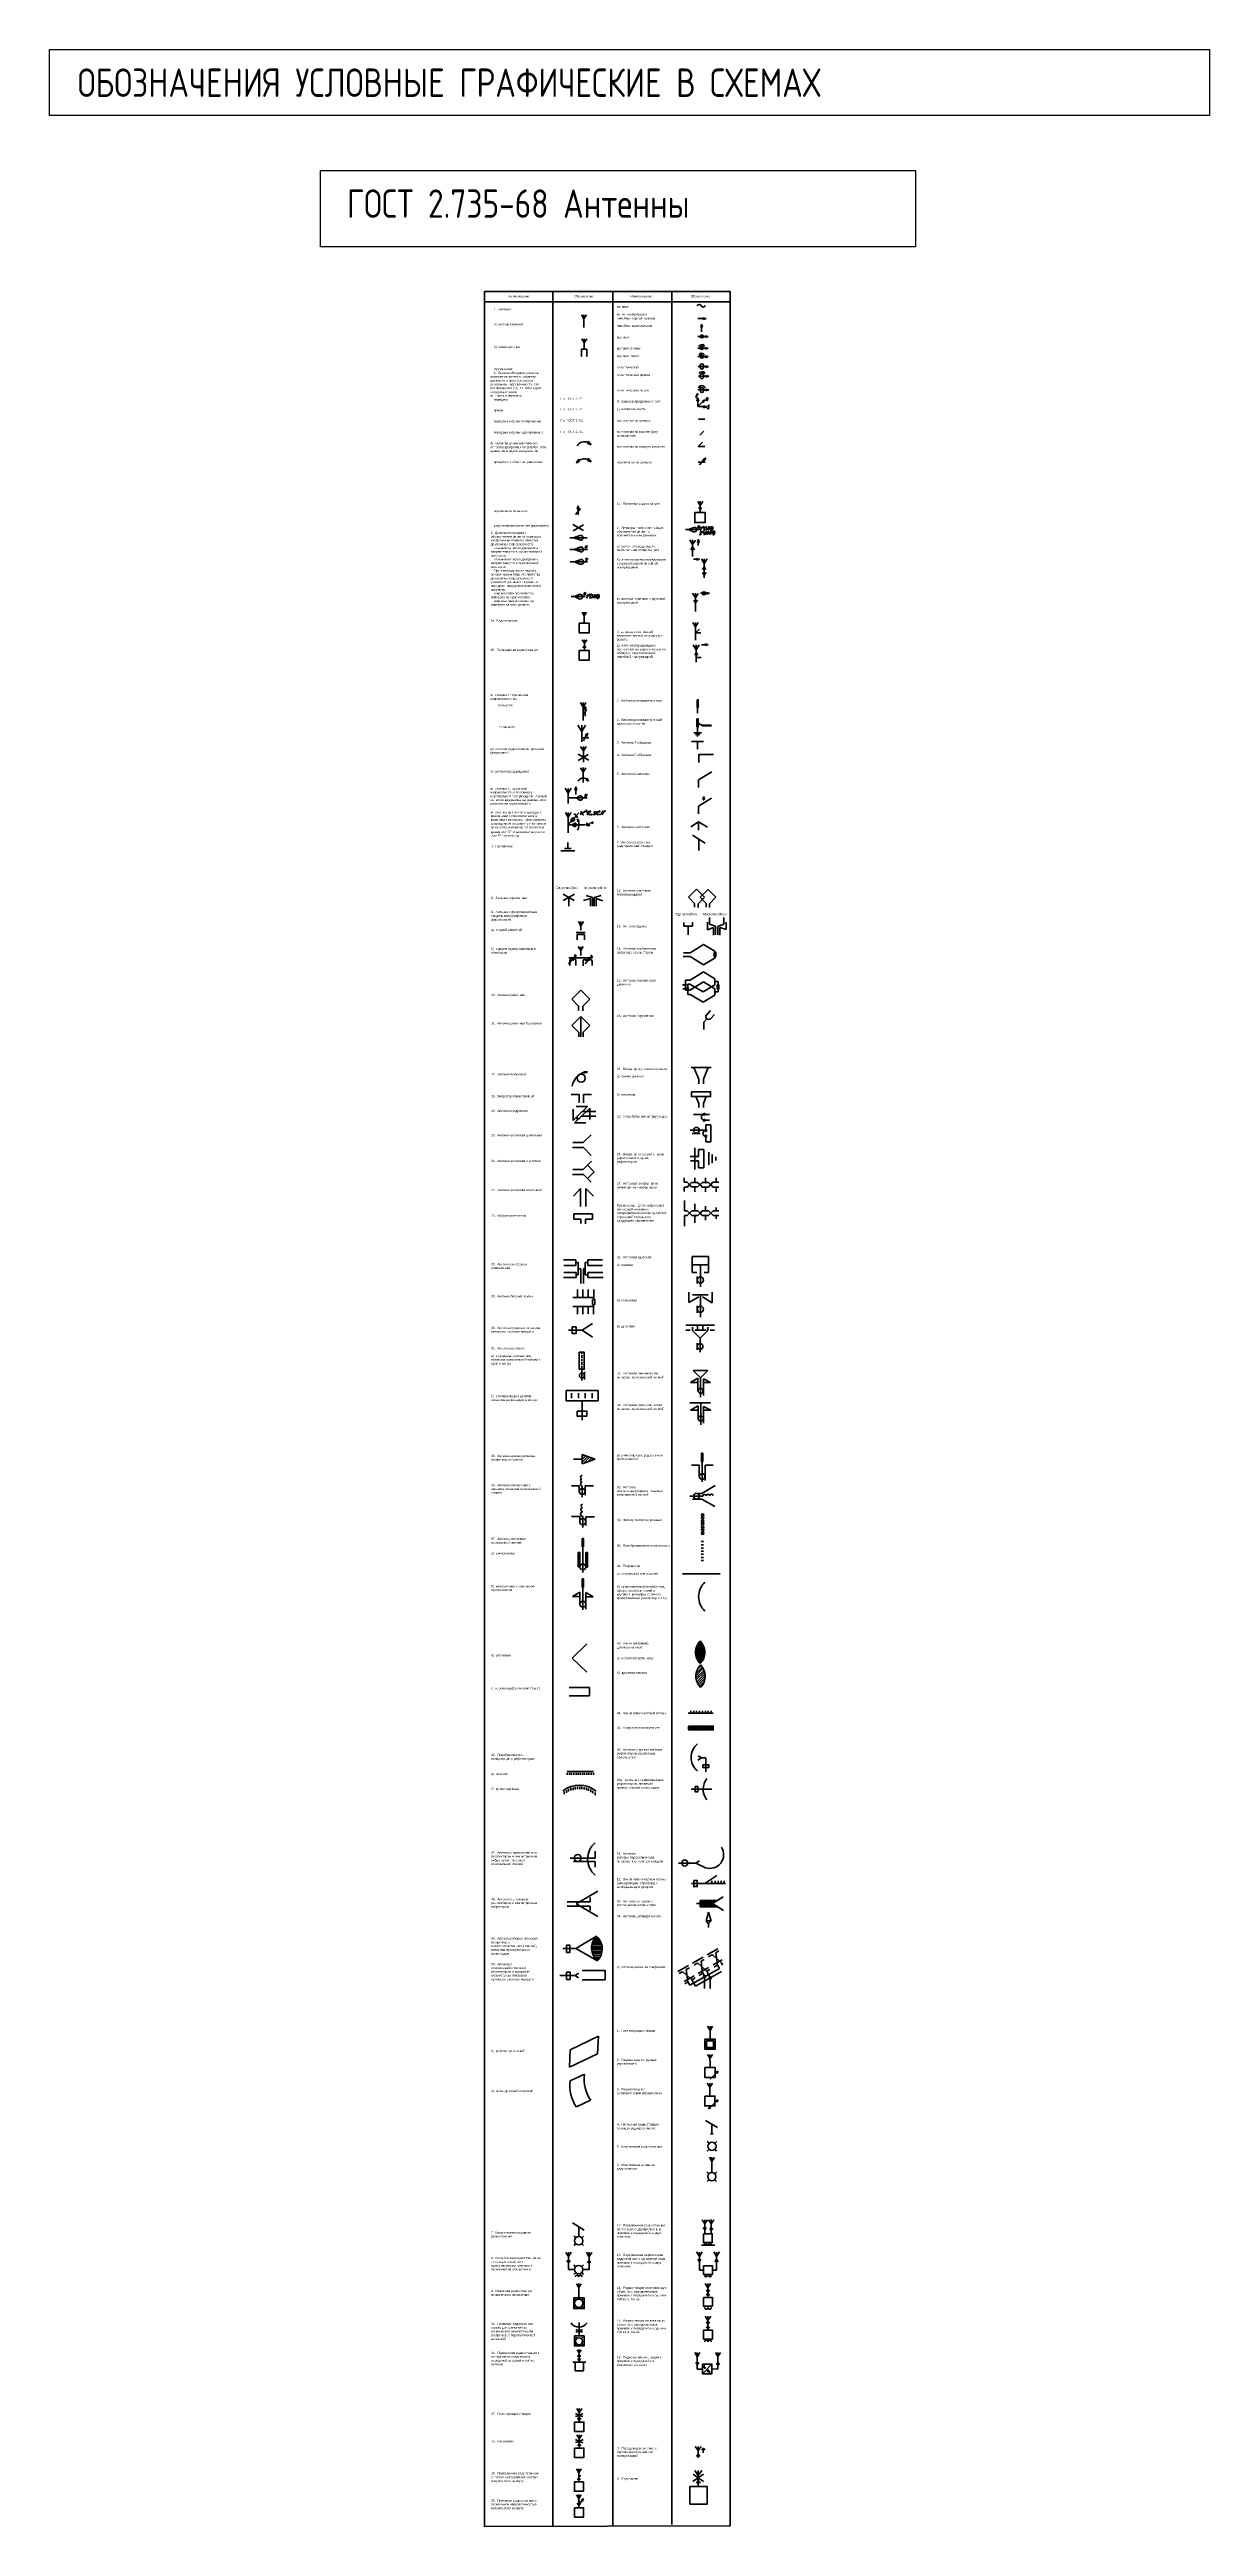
# Model space of a CAD drawing. Header units: millimetres. Extents: x -439143 to -438122, y 63765 to 65947.
import ezdxf

# ---------------------------------------------------------------- set-up
doc = ezdxf.new("R2010")
doc.units = ezdxf.units.MM
doc.layers.get('0').update_dxf_attribs({"color": 252})
doc.layers.add('основные линии', color=10, linetype='Continuous', lineweight=80)
doc.layers.add('основные линии @ 1', color=10, linetype='Continuous', lineweight=80)
doc.styles.get("Standard").update_dxf_attribs({"font": 'arial.ttf'})
doc.styles.add('Аннотативный', font='arial.ttf')

msp = doc.modelspace()

# ---------------------------------------------------------------- hatches: boundary and pattern name
at = {"layer": 'основные линии', "true_color": 0xffffff}
h = msp.add_hatch(color=7, dxfattribs=at)
h.dxf.hatch_style = 1
h.paths.add_polyline_path([(-438569.6, 65702.5), (-438568.1, 65702.5), (-438568.9, 65705)])
h = msp.add_hatch(color=7, dxfattribs=at)
h.dxf.hatch_style = 1
h.paths.add_polyline_path([(-438567.6, 65710.7), (-438567.6, 65709.2), (-438565, 65710)])
h = msp.add_hatch(color=7, dxfattribs=at)
h.dxf.hatch_style = 1
h.paths.add_polyline_path([(-438565.6, 65694.9), (-438565.6, 65693.4), (-438563, 65694.2)])
h = msp.add_hatch(color=7, dxfattribs=at)
h.dxf.hatch_style = 1
h.paths.add_polyline_path([(-438569.5, 65679.9), (-438571.2, 65678.1), (-438569.1, 65678.8)])
h = msp.add_hatch(color=7, dxfattribs=at)
h.dxf.hatch_style = 1
h.paths.add_polyline_path([(-438568.4, 65686.4), (-438566.3, 65685.6), (-438567.9, 65687.4)])
h = msp.add_hatch(color=7, dxfattribs=at)
h.dxf.hatch_style = 1
h.paths.add_polyline_path([(-438565.6, 65684.7), (-438565.6, 65683.1), (-438563, 65684)])
h = msp.add_hatch(color=7, dxfattribs=at)
h.dxf.hatch_style = 1
h.paths.add_polyline_path([(-438565.5, 65677.2), (-438565.5, 65675.6), (-438563, 65676.5)])
h = msp.add_hatch(color=7, dxfattribs=at)
h.dxf.hatch_style = 1
h.paths.add_polyline_path([(-438565.2, 65668.5), (-438565.2, 65666.9), (-438562.7, 65667.8)])
h = msp.add_hatch(color=7, dxfattribs=at)
h.dxf.hatch_style = 1
h.paths.add_polyline_path([(-438571.5, 65649), (-438569.5, 65650.1), (-438570.2, 65651.2)])
h = msp.add_hatch(color=7, dxfattribs=at)
h.dxf.hatch_style = 1
h.paths.add_polyline_path([(-438567.6, 65663.6), (-438568.1, 65662.5), (-438566.1, 65661.6)])
h = msp.add_hatch(color=7, dxfattribs=at)
h.dxf.hatch_style = 1
h.paths.add_polyline_path([(-438565.2, 65660), (-438565.2, 65658.4), (-438562.6, 65659.3)])
h = msp.add_hatch(color=7, dxfattribs=at)
h.dxf.hatch_style = 1
h.paths.add_polyline_path([(-438565.2, 65648), (-438565.2, 65646.4), (-438562.6, 65647.3)])
h = msp.add_hatch(color=7, dxfattribs=at)
h.dxf.hatch_style = 1
h.paths.add_polyline_path([(-438573, 65637.2), (-438571.4, 65637.2), (-438572.2, 65640)])
h.paths.add_polyline_path([(-438568.5, 65637.1), (-438567.4, 65636), (-438566, 65638.5)])
h.paths.add_polyline_path([(-438567.1, 65631.5), (-438564.4, 65632.3), (-438567.1, 65633.1)])
h = msp.add_hatch(color=7, dxfattribs=at)
h.dxf.hatch_style = 1
h.paths.add_polyline_path([(-438676.9, 65584.2), (-438677.1, 65585.1), (-438677.7, 65585.5, 0.103122), (-438679, 65582.8, 0.014353)])
h = msp.add_hatch(color=7, dxfattribs=at)
h.dxf.hatch_style = 1
h.paths.add_polyline_path([(-438668.4, 65601.5), (-438668.8, 65600.9), (-438668.9, 65599.9), (-438666.2, 65598.8)])
h = msp.add_hatch(color=7, dxfattribs=at)
h.dxf.hatch_style = 1
h.paths.add_polyline_path([(-438668.3, 65586.4), (-438668.7, 65585.8), (-438668.8, 65584.9), (-438666.2, 65583.8)])
h = msp.add_hatch(color=7, dxfattribs=at)
h.dxf.hatch_style = 1
h.paths.add_polyline_path([(-438565.3, 65587.3), (-438567.7, 65585.7), (-438566.7, 65584.6)])
h = msp.add_hatch(color=7, dxfattribs=at)
h.dxf.hatch_style = 1
h.paths.add_polyline_path([(-438678.4, 65542.2), (-438676.9, 65542.2), (-438677.7, 65545)])
h = msp.add_hatch(color=7, dxfattribs=at)
h.dxf.hatch_style = 1
h.paths.add_polyline_path([(-438572.5, 65512.8), (-438571, 65512.8), (-438571.7, 65515.6)])
h = msp.add_hatch(color=7, dxfattribs=at)
h.dxf.hatch_style = 1
h.paths.add_polyline_path([(-438564.7, 65468.9), (-438564.7, 65467.4), (-438562.1, 65468.2)])
h = msp.add_hatch(color=7, dxfattribs=at)
h.dxf.hatch_style = 1
h.paths.add_polyline_path([(-438565.8, 65422), (-438563.1, 65422.8), (-438565.8, 65423.5)])
h = msp.add_hatch(color=7, dxfattribs=at)
h.dxf.hatch_style = 1
h.paths.add_polyline_path([(-438671.3, 65368.3), (-438672, 65365.7), (-438670.5, 65365.7)])
h = msp.add_hatch(color=7, dxfattribs=at)
h.dxf.hatch_style = 1
h.paths.add_polyline_path([(-438571.8, 65374.3), (-438572.9, 65374.3), (-438572.9, 65367.7), (-438571.8, 65367.7)])
h = msp.add_hatch(color=7, dxfattribs=at)
h.dxf.hatch_style = 1
h.paths.add_polyline_path([(-438669.1, 65344.9), (-438671.3, 65342.7), (-438670.1, 65341.9)])
h = msp.add_hatch(color=7, dxfattribs=at)
h.dxf.hatch_style = 1
h.paths.add_polyline_path([(-438571.8, 65357.4), (-438573, 65357.4), (-438573, 65350.3), (-438571.8, 65350.3)])
h = msp.add_hatch(color=7, dxfattribs=at)
h.dxf.hatch_style = 1
h.paths.add_polyline_path([(-438568.3, 65351.9), (-438568.3, 65351.4), (-438560.5, 65351.4), (-438560.5, 65351.9)])
h = msp.add_hatch(color=7, dxfattribs=at)
h.dxf.hatch_style = 1
h.paths.add_polyline_path([(-438679.6, 65297.7), (-438680.5, 65294.7), (-438678.9, 65294.7)])
h = msp.add_hatch(color=7, dxfattribs=at)
h.dxf.hatch_style = 1
h.paths.add_polyline_path([(-438669.9, 65305.1), (-438670.8, 65304.1), (-438668.4, 65302.7)])
h = msp.add_hatch(color=7, dxfattribs=at)
h.dxf.hatch_style = 1
h.paths.add_polyline_path([(-438678.3, 65269.3), (-438678, 65266.8), (-438676.6, 65267.2)])
h = msp.add_hatch(color=7, dxfattribs=at)
h.dxf.hatch_style = 1
h.paths.add_polyline_path([(-438667.6, 65273.1, 1), (-438667.2, 65273.1, 1)])
h = msp.add_hatch(color=7, dxfattribs=at)
h.dxf.hatch_style = 1
h.paths.add_polyline_path([(-438666.6, 65273.1, 1), (-438666.2, 65273.1, 1)])
h = msp.add_hatch(color=7, dxfattribs=at)
h.dxf.hatch_style = 1
h.paths.add_polyline_path([(-438665.7, 65273.1, 1), (-438665.3, 65273.1, 1)])
h = msp.add_hatch(color=7, dxfattribs=at)
h.dxf.hatch_style = 1
h.paths.add_polyline_path([(-438660.7, 65273.2, 1), (-438660.3, 65273.2, 1)])
h = msp.add_hatch(color=7, dxfattribs=at)
h.dxf.hatch_style = 1
h.paths.add_polyline_path([(-438659.5, 65273.3, 1), (-438659.1, 65273.3, 1)])
h = msp.add_hatch(color=7, dxfattribs=at)
h.dxf.hatch_style = 1
h.paths.add_polyline_path([(-438658.4, 65273.3, 1), (-438658, 65273.3, 1)])
for points in [[(-438582.4, 65123.1, 1), (-438583.8, 65123.1, 1)], [(-438580.4, 65120, 1), (-438581.9, 65120, 1)], [(-438565.9, 65003.9, 1), (-438567.5, 65003.9, 1)], [(-438565.7, 65009.2, 1), (-438567.3, 65009.2, 1)], [(-438564.4, 64994.9, 1), (-438566, 64994.9, 1)], [(-438564.4, 64989.9, 1), (-438566, 64989.9, 1)], [(-438579.4, 64469.4, 1), (-438579.8, 64469.4, 1)], [(-438578.9, 64468.6, 1), (-438579.4, 64468.6, 1)], [(-438578, 64469.5, 1), (-438578.4, 64469.5, 1)], [(-438577.3, 64468.5, 1), (-438577.7, 64468.5, 1)], [(-438576.5, 64469.5, 1), (-438576.9, 64469.5, 1)], [(-438575.5, 64468.6, 1), (-438575.9, 64468.6, 1)], [(-438574.7, 64469.5, 1), (-438575.1, 64469.5, 1)], [(-438573.7, 64468.6, 1), (-438574.1, 64468.6, 1)], [(-438572.8, 64469.5, 1), (-438573.2, 64469.5, 1)], [(-438571.9, 64468.5, 1), (-438572.3, 64468.5, 1)], [(-438570.9, 64469.5, 1), (-438571.3, 64469.5, 1)], [(-438570.1, 64468.6, 1), (-438570.5, 64468.6, 1)], [(-438569.1, 64469.5, 1), (-438569.6, 64469.5, 1)], [(-438568.2, 64468.6, 1), (-438568.6, 64468.6, 1)], [(-438567.5, 64469.6, 1), (-438568, 64469.6, 1)], [(-438566.4, 64468.6, 1), (-438566.8, 64468.6, 1)], [(-438566, 64469.6, 1), (-438566.4, 64469.6, 1)], [(-438564.9, 64468.7, 1), (-438565.3, 64468.7, 1)], [(-438564, 64469.5, 1), (-438564.5, 64469.5, 1)], [(-438563.1, 64468.7, 1), (-438563.5, 64468.7, 1)], [(-438562, 64469.5, 1), (-438562.4, 64469.5, 1)], [(-438561.3, 64468.7, 1), (-438561.7, 64468.7, 1)], [(-438560.2, 64469.5, 1), (-438560.6, 64469.5, 1)], [(-438559.5, 64468.6, 1), (-438559.9, 64468.6, 1)], [(-438579.3, 64467.6, 1), (-438579.7, 64467.6, 1)], [(-438578, 64467.6, 1), (-438578.4, 64467.6, 1)], [(-438576.4, 64467.5, 1), (-438576.8, 64467.5, 1)], [(-438574.6, 64467.5, 1), (-438575.1, 64467.5, 1)], [(-438572.7, 64467.6, 1), (-438573.1, 64467.6, 1)], [(-438570.9, 64467.8, 1), (-438571.3, 64467.8, 1)], [(-438569.1, 64467.8, 1), (-438569.6, 64467.8, 1)], [(-438567.3, 64467.9, 1), (-438567.7, 64467.9, 1)], [(-438565.7, 64467.8, 1), (-438566.1, 64467.8, 1)], [(-438564.1, 64467.8, 1), (-438564.5, 64467.8, 1)], [(-438562.1, 64467.8, 1), (-438562.5, 64467.8, 1)], [(-438560.3, 64467.7, 1), (-438560.8, 64467.7, 1)], [(-438569.1, 64315.8, 1), (-438569.5, 64315.8, 1)], [(-438567.9, 64315.6, 1), (-438568.3, 64315.6, 1)], [(-438566.8, 64315.7, 1), (-438567.3, 64315.7, 1)], [(-438565.8, 64315.8, 1), (-438566.2, 64315.8, 1)], [(-438565.1, 64315.7, 1), (-438565.5, 64315.7, 1)], [(-438564.4, 64315.8, 1), (-438564.9, 64315.8, 1)], [(-438563.2, 64315.8, 1), (-438563.6, 64315.8, 1)], [(-438562, 64315.7, 1), (-438562.4, 64315.7, 1)], [(-438560, 64315.9, 1), (-438560.4, 64315.9, 1)], [(-438558.8, 64315.7, 1), (-438559.3, 64315.7, 1)], [(-438557.7, 64316, 1), (-438558.1, 64316, 1)], [(-438569.1, 64313.3, 1), (-438569.5, 64313.3, 1)], [(-438568.6, 64314.9, 1), (-438569.1, 64314.9, 1)], [(-438568.6, 64312.2, 1), (-438569.1, 64312.2, 1)], [(-438567.9, 64313.1, 1), (-438568.3, 64313.1, 1)], [(-438567.7, 64312.3, 1), (-438568.1, 64312.3, 1)], [(-438566.9, 64312.2, 1), (-438567.3, 64312.2, 1)], [(-438566.8, 64313, 1), (-438567.2, 64313, 1)], [(-438565.8, 64314.9, 1), (-438566.3, 64314.9, 1)], [(-438565.5, 64312.3, 1), (-438565.9, 64312.3, 1)], [(-438565.4, 64313.1, 1), (-438565.8, 64313.1, 1)], [(-438564.9, 64314.9, 1), (-438565.3, 64314.9, 1)], [(-438564.4, 64312.3, 1), (-438564.8, 64312.3, 1)], [(-438563.8, 64313.1, 1), (-438564.2, 64313.1, 1)], [(-438563.7, 64315, 1), (-438564.1, 64315, 1)], [(-438563, 64312, 1), (-438563.4, 64312, 1)], [(-438562.6, 64313, 1), (-438563, 64313, 1)], [(-438561.8, 64312.1, 1), (-438562.3, 64312.1, 1)], [(-438561.4, 64313, 1), (-438561.9, 64313, 1)], [(-438561, 64315.4, 1), (-438561.4, 64315.4, 1)], [(-438560.6, 64312.1, 1), (-438561, 64312.1, 1)], [(-438560.1, 64313.1, 1), (-438560.6, 64313.1, 1)], [(-438559.9, 64315.1, 1), (-438560.3, 64315.1, 1)], [(-438559.5, 64312.2, 1), (-438560, 64312.2, 1)], [(-438559, 64313.1, 1), (-438559.5, 64313.1, 1)], [(-438558.1, 64312.3, 1), (-438558.5, 64312.3, 1)], [(-438557.2, 64311.9, 1), (-438557.6, 64311.9, 1)], [(-438675.9, 63924.4), (-438675.8, 63925.4), (-438676.1, 63925.4, -0.112547), (-438677.5, 63925.4), (-438677.5, 63925.4), (-438677.6, 63924.4)]]:
    msp.add_hatch(color=7, dxfattribs=at).paths.add_polyline_path(points)
h = msp.add_hatch(color=7, dxfattribs=at)
h.dxf.hatch_style = 1
h.paths.add_polyline_path([(-438672.1, 65046.1), (-438672, 65045.4), (-438669.5, 65046.6, 0.045846)])
h.paths.add_polyline_path([(-438672.2, 65046.8), (-438672.1, 65046.1, -0.045846), (-438669.5, 65046.6)])
h = msp.add_hatch(color=7, dxfattribs=at)
h.dxf.hatch_style = 1
h.paths.add_polyline_path([(-438569.1, 64703.3), (-438567.9, 64703.3), (-438567.9, 64710.6), (-438569.1, 64710.6)])
h = msp.add_hatch(color=7, dxfattribs=at)
h.dxf.hatch_style = 1
h.paths.add_polyline_path([(-438674, 64628.2), (-438672.9, 64628.2), (-438672.9, 64635.6), (-438674, 64635.6)])
h = msp.add_hatch(color=7, dxfattribs=at)
h.dxf.hatch_style = 1
h.paths.add_polyline_path([(-438674.1, 64592.7), (-438672.9, 64592.7), (-438672.9, 64600.1), (-438674.1, 64600.1)])
h = msp.add_hatch(color=7, dxfattribs=at)
h.paths.add_polyline_path([(-438566.7, 64314.8), (-438566.7, 64315.1), (-438567.8, 64315.1), (-438567.8, 64314.8)])
h.paths.add_polyline_path([(-438562.8, 64314.1), (-438562.3, 64314.1), (-438562.3, 64315.1), (-438562.8, 64315.1)])
h = msp.add_hatch(color=7, dxfattribs=at)
h.paths.add_polyline_path([(-438565.3, 64249.6, 0.129161), (-438565.5, 64250), (-438567.1, 64249.1, 0.771226)])
h.paths.add_polyline_path([(-438566.6, 64250.4, 0.312592), (-438567.2, 64249.6, 0.129161), (-438567.1, 64249.1), (-438566.2, 64249.6)])
h.paths.add_polyline_path([(-438566.2, 64249.6), (-438565.5, 64250, 0.369545), (-438566.6, 64250.4)])
h.paths.add_polyline_path([(-438562.4, 64248.5, 0.130911), (-438562.3, 64248.1), (-438560.6, 64249, 0.768486)])
h.paths.add_polyline_path([(-438562.3, 64248.1, 0.768486), (-438560.5, 64248.5, 0.130911), (-438560.6, 64249)])

# ---------------------------------------------------------------- linework, layer by layer
at = {"color": 7, "true_color": 0xffffff}
for points in [[(-439143, 65947), (-438121.8, 65947), (-438121.8, 65888.9), (-439143, 65888.9)], [(-438904.5, 65840.5), (-438380.6, 65840.5), (-438380.6, 65773.3), (-438904.5, 65773.3)]]:
    msp.add_lwpolyline(points, close=True, dxfattribs=at)
at = {"layer": 'основные линии', "color": 7, "true_color": 0xffffff}
for p, q in [((-438760, 63765.3), (-438760, 65733.9)), ((-438760, 65733.9), (-438543.7, 65733.9)), ((-438700, 63766), (-438700, 65733.9)), ((-438647.1, 63766), (-438647.1, 65733.9)), ((-438595, 63767.2), (-438595, 65733.9)), ((-438543.7, 63766), (-438543.7, 65733.9)), ((-438760, 65724.8), (-438543.7, 65724.8)), ((-438672.5, 65709.7), (-438674.8, 65713.3)), ((-438672.5, 65702.3), (-438672.5, 65713.3)), ((-438670.3, 65713.3), (-438672.5, 65709.7)), ((-438672.3, 65688.6), (-438674.4, 65692.1)), ((-438670, 65692.3), (-438672.3, 65688.6)), ((-438672.3, 65692.2), (-438672.3, 65683.1)), ((-438572.2, 65710), (-438567.6, 65710)), ((-438572.1, 65694.3), (-438565.6, 65694.3)), ((-438568.9, 65705), (-438569.6, 65702.5)), ((-438568.1, 65702.5), (-438569.6, 65702.5)), ((-438568.1, 65702.5), (-438568.9, 65705)), ((-438568.9, 65698.3), (-438568.9, 65702.5)), ((-438567.6, 65709.2), (-438567.6, 65710.7)), ((-438565, 65710), (-438567.6, 65710.7)), ((-438567.6, 65709.2), (-438565, 65710)), ((-438565.6, 65693.4), (-438565.6, 65694.9)), ((-438563, 65694.2), (-438565.6, 65694.9)), ((-438565.6, 65693.4), (-438563, 65694.2)), ((-438674.8, 65676.7), (-438674.8, 65683.1)), ((-438674.8, 65683.1), (-438669.9, 65683.1)), ((-438669.9, 65683.1), (-438669.9, 65676.5)), ((-438572.1, 65684), (-438565.6, 65684)), ((-438572.1, 65676.5), (-438565.5, 65676.5)), ((-438571.2, 65678.1), (-438569.5, 65679.9)), ((-438569.1, 65678.8), (-438571.2, 65678.1)), ((-438570.1, 65669.1), (-438570.1, 65666.8)), ((-438569.5, 65679.9), (-438569.1, 65678.8)), ((-438567.9, 65687.4), (-438568.4, 65686.4)), ((-438568.4, 65686.4), (-438566.3, 65685.6)), ((-438566.3, 65685.6), (-438567.9, 65687.4)), ((-438567.3, 65669.1), (-438567.3, 65666.8)), ((-438565.6, 65683.1), (-438565.6, 65684.7)), ((-438563, 65684), (-438565.6, 65684.7)), ((-438565.6, 65683.1), (-438563, 65684)), ((-438565.5, 65675.6), (-438565.5, 65677.2)), ((-438563, 65676.5), (-438565.5, 65677.2)), ((-438565.5, 65675.6), (-438563, 65676.5)), ((-438565.2, 65666.9), (-438565.2, 65668.5)), ((-438562.7, 65667.8), (-438565.2, 65668.5)), ((-438571.8, 65667.8), (-438565.2, 65667.8)), ((-438571.8, 65647.2), (-438565.3, 65647.2)), ((-438571.7, 65659.3), (-438565.2, 65659.3)), ((-438571.5, 65649), (-438570.2, 65651.2)), ((-438569.5, 65650.1), (-438571.5, 65649)), ((-438570.2, 65651.2), (-438569.5, 65650.1)), ((-438570.1, 65660.5), (-438570.1, 65658.2)), ((-438570, 65648.2), (-438570, 65646)), ((-438567.6, 65663.6), (-438568.1, 65662.5)), ((-438568.1, 65662.5), (-438566.1, 65661.6)), ((-438566.1, 65661.6), (-438567.6, 65663.6)), ((-438567.3, 65660.5), (-438567.3, 65658.2)), ((-438567.2, 65648.2), (-438567.2, 65646)), ((-438565.2, 65666.9), (-438562.7, 65667.8)), ((-438565.2, 65658.4), (-438565.2, 65660)), ((-438562.6, 65659.3), (-438565.2, 65660)), ((-438565.2, 65658.4), (-438562.6, 65659.3)), ((-438565.2, 65646.4), (-438565.2, 65648)), ((-438562.6, 65647.3), (-438565.2, 65648)), ((-438565.2, 65646.4), (-438562.6, 65647.3)), ((-438572.8, 65643.7), (-438574, 65640.6)), ((-438574, 65640.6), (-438572.4, 65640.6)), ((-438573.2, 65642.6), (-438572.2, 65642.6)), ((-438573, 65637.2), (-438572.2, 65640)), ((-438573, 65637.2), (-438571.4, 65637.2)), ((-438572.8, 65643.7), (-438571.7, 65643.5)), ((-438572.2, 65640), (-438571.4, 65637.2)), ((-438572.2, 65637.2), (-438572.2, 65632.5)), ((-438572.2, 65632.5), (-438568, 65636.6)), ((-438572.2, 65632.5), (-438567.1, 65632.5)), ((-438568.5, 65637.1), (-438566, 65638.5)), ((-438567.4, 65636), (-438568.5, 65637.1)), ((-438566, 65638.5), (-438567.4, 65636)), ((-438567.1, 65631.5), (-438567.1, 65633.1)), ((-438567.1, 65633.1), (-438564.4, 65632.3)), ((-438564.4, 65632.3), (-438567.1, 65631.5)), ((-438564.2, 65640.5), (-438565.2, 65637.6)), ((-438564.7, 65639.1), (-438563.6, 65639.1)), ((-438563.2, 65640.5), (-438564, 65637.5)), ((-438563.7, 65630.8), (-438563.8, 65631.7)), ((-438571.6, 65621.5), (-438566.1, 65621.5)), ((-438570.6, 65607.2), (-438567, 65610.8)), ((-438677.1, 65585.1), (-438677.7, 65585.5)), ((-438676.9, 65584.2), (-438677.1, 65585.1)), ((-438666.2, 65598.8), (-438669.7, 65600.2)), ((-438666.2, 65583.8), (-438669.6, 65585.2)), ((-438666.2, 65598.8), (-438668.9, 65602.1)), ((-438668.8, 65600.9), (-438668.9, 65599.9)), ((-438668.8, 65600.9), (-438668.4, 65601.5)), ((-438666.2, 65583.8), (-438668.8, 65587.1)), ((-438668.7, 65585.8), (-438668.8, 65584.9)), ((-438668.7, 65585.8), (-438668.3, 65586.4)), ((-438571.9, 65583.6), (-438565.8, 65583.6)), ((-438571.8, 65597.4), (-438568.2, 65601.1)), ((-438571.8, 65597.4), (-438566.1, 65597.4)), ((-438570.8, 65581.3), (-438567.2, 65585.2)), ((-438567.7, 65585.7), (-438565.3, 65587.3)), ((-438566.7, 65584.6), (-438567.7, 65585.7)), ((-438565.3, 65587.3), (-438566.7, 65584.6)), ((-438679.8, 65537.6), (-438675.4, 65542.7)), ((-438678.4, 65542.2), (-438677.7, 65545)), ((-438678.4, 65542.2), (-438676.9, 65542.2)), ((-438677.7, 65545), (-438676.9, 65542.2)), ((-438677.7, 65537.2), (-438677.7, 65542.2)), ((-438572.2, 65549), (-438570.2, 65545.3)), ((-438571.4, 65543.8), (-438570.2, 65541.7)), ((-438570.2, 65549.1), (-438570.2, 65539.3)), ((-438570.2, 65545.3), (-438567.8, 65549)), ((-438570.2, 65541.7), (-438569.1, 65543.5)), ((-438685, 65517), (-438669.8, 65517)), ((-438682.2, 65528.8), (-438673, 65523.3)), ((-438672.9, 65528.5), (-438682, 65523)), ((-438681.6, 65517), (-438676.2, 65518.9)), ((-438681.6, 65517), (-438676.2, 65515.1)), ((-438583.2, 65524.3), (-438570.9, 65524.3)), ((-438580.4, 65524.3), (-438575.8, 65526.1)), ((-438580.4, 65524.3), (-438576, 65522.2)), ((-438571.5, 65527.9), (-438572.4, 65525.3)), ((-438571.9, 65526.7), (-438570.9, 65526.7)), ((-438570.5, 65527.7), (-438571.4, 65525.1)), ((-438569.8, 65522.3), (-438570.3, 65521)), ((-438570.2, 65523.6), (-438568.9, 65525.3)), ((-438570.2, 65523.6), (-438569.2, 65523.6)), ((-438569.8, 65522.3), (-438568.9, 65522.3)), ((-438565.5, 65520.1), (-438564.2, 65521.8)), ((-438565.5, 65520.1), (-438564.6, 65520.1)), ((-438565.2, 65526.3), (-438564, 65526.3)), ((-438564, 65526.3), (-438565, 65525.5)), ((-438563.3, 65522.4), (-438564, 65520.7)), ((-438563.6, 65523.9), (-438563.1, 65523.9)), ((-438562.5, 65522.1), (-438563.2, 65520.4)), ((-438563.1, 65526.5), (-438562.3, 65526.5)), ((-438562.1, 65526.1), (-438562.5, 65524.8)), ((-438561.9, 65520.2), (-438561.4, 65520.2)), ((-438560.8, 65526.5), (-438561.7, 65523.9)), ((-438561.7, 65523.9), (-438560.6, 65523.9)), ((-438561.3, 65522.8), (-438560.5, 65522.8)), ((-438561.1, 65525.5), (-438560.6, 65525.5)), ((-438560.8, 65526.5), (-438559.6, 65526.5)), ((-438560.3, 65522.4), (-438560.8, 65521.1)), ((-438559.1, 65522.8), (-438559.9, 65520.3)), ((-438559.9, 65520.3), (-438558.8, 65520.3)), ((-438559.4, 65521.8), (-438558.8, 65521.8)), ((-438559.1, 65522.8), (-438557.9, 65522.8)), ((-438684.8, 65506.7), (-438669.5, 65506.7)), ((-438684.7, 65495.7), (-438669.4, 65495.7)), ((-438681.2, 65506.7), (-438675.9, 65508.6)), ((-438681.2, 65506.7), (-438675.9, 65504.8)), ((-438681.1, 65495.7), (-438675.8, 65497.6)), ((-438681.1, 65495.7), (-438675.8, 65493.8)), ((-438670.6, 65510.2), (-438671.4, 65507.9)), ((-438671, 65509.2), (-438670, 65509.2)), ((-438670.5, 65499.2), (-438670.5, 65496.8)), ((-438670.5, 65496.8), (-438669, 65499.1)), ((-438669.6, 65510.1), (-438670.4, 65507.8)), ((-438579.4, 65515.2), (-438576.9, 65510.9)), ((-438578.4, 65506.4), (-438576.9, 65508.9)), ((-438576.9, 65515.2), (-438576.9, 65500.4)), ((-438576.9, 65510.9), (-438574.3, 65515)), ((-438576.9, 65508.9), (-438575.3, 65506.4)), ((-438576, 65498), (-438570.7, 65498)), ((-438570.7, 65498), (-438573.5, 65497.2)), ((-438570.7, 65498), (-438573.4, 65498.7)), ((-438572.5, 65512.8), (-438571.7, 65515.6)), ((-438572.5, 65512.8), (-438571, 65512.8)), ((-438571.8, 65512.7), (-438571.8, 65510.3)), ((-438571.7, 65515.6), (-438571, 65512.8)), ((-438568.9, 65498.3), (-438566.6, 65494.4)), ((-438566.6, 65498.3), (-438566.6, 65481.7)), ((-438566.6, 65494.4), (-438564.1, 65498.3)), ((-438568.1, 65489.1), (-438566.6, 65491.5)), ((-438568.1, 65486.4), (-438566.6, 65484)), ((-438566.6, 65491.5), (-438565.1, 65489.1)), ((-438566.6, 65484), (-438565, 65486.4)), ((-438683.9, 65465.1), (-438671.3, 65465.1)), ((-438680.9, 65465.1), (-438676.6, 65467)), ((-438680.9, 65465.1), (-438676.6, 65463.2)), ((-438674.2, 65451.3), (-438672.2, 65448.1)), ((-438671.6, 65469.1), (-438672.5, 65466.5)), ((-438672.2, 65441.7), (-438672.2, 65451.4)), ((-438672.2, 65448.1), (-438670.2, 65451.3)), ((-438672, 65468), (-438671, 65468)), ((-438670.7, 65468.9), (-438671.6, 65466.3)), ((-438670.4, 65464.1), (-438669.1, 65465.8)), ((-438670.4, 65464.1), (-438669.5, 65464.1)), ((-438665.7, 65466.7), (-438664.5, 65466.7)), ((-438664.5, 65466.7), (-438665.5, 65465.9)), ((-438664.1, 65464.2), (-438663.6, 65464.2)), ((-438663.5, 65466.8), (-438662.7, 65466.8)), ((-438662.5, 65466.4), (-438663, 65465.1)), ((-438661.3, 65466.8), (-438662.1, 65464.2)), ((-438662.1, 65464.2), (-438661, 65464.2)), ((-438661.6, 65465.8), (-438661, 65465.8)), ((-438661.3, 65466.8), (-438660.1, 65466.8)), ((-438576.8, 65468.1), (-438574.2, 65464.2)), ((-438575.8, 65461.9), (-438574.2, 65459.7)), ((-438574.2, 65468.2), (-438574.2, 65451.9)), ((-438574.2, 65464.2), (-438571.9, 65468)), ((-438574.2, 65459.7), (-438572.6, 65461.9)), ((-438570, 65468.2), (-438564.7, 65468.2)), ((-438564.7, 65468.9), (-438564.7, 65467.4)), ((-438564.7, 65468.9), (-438562.1, 65468.2)), ((-438562.1, 65468.2), (-438564.7, 65467.4)), ((-438576.7, 65442.4), (-438574.3, 65438.6)), ((-438574.3, 65442.4), (-438574.3, 65426.9)), ((-438574.3, 65438.6), (-438571.8, 65442.3)), ((-438570.9, 65436.5), (-438574.3, 65433.2)), ((-438569.6, 65433.2), (-438574.3, 65433.2)), ((-438674.2, 65427.2), (-438672.1, 65424)), ((-438673.5, 65420.1), (-438672.1, 65421.9)), ((-438672.1, 65417.6), (-438672.1, 65427.2)), ((-438672.1, 65424), (-438670.1, 65427.1)), ((-438672.1, 65421.9), (-438670.8, 65420.1)), ((-438576.2, 65422.7), (-438573.6, 65418.4)), ((-438575, 65413.7), (-438573.6, 65416)), ((-438573.6, 65422.7), (-438573.6, 65407.3)), ((-438573.6, 65418.4), (-438571, 65422.7)), ((-438573.6, 65416), (-438572.1, 65413.7)), ((-438569.2, 65411.4), (-438573.6, 65411.4)), ((-438568.9, 65422.8), (-438565.8, 65422.8)), ((-438565.8, 65422), (-438565.8, 65423.5)), ((-438563.1, 65422.8), (-438565.8, 65423.5)), ((-438565.8, 65422), (-438563.1, 65422.8)), ((-438675.6, 65372), (-438673.2, 65367.9)), ((-438673.2, 65356), (-438673.2, 65371.9)), ((-438673.2, 65367.9), (-438670.7, 65371.9)), ((-438673.2, 65361.9), (-438669.9, 65365.2)), ((-438672, 65365.7), (-438671.3, 65368.3)), ((-438670.5, 65365.7), (-438672, 65365.7)), ((-438671.3, 65368.3), (-438670.5, 65365.7)), ((-438671.3, 65359.9), (-438671.3, 65365.7)), ((-438572.4, 65362.4), (-438572.4, 65367.7)), ((-438677.8, 65351.9), (-438674.4, 65346.3)), ((-438674.4, 65346.3), (-438671, 65352)), ((-438674.4, 65351.9), (-438674.4, 65337.1)), ((-438673, 65338.2), (-438670.7, 65342.3)), ((-438671.3, 65342.7), (-438669.1, 65344.9)), ((-438671.3, 65342.7), (-438670.1, 65341.9)), ((-438669.1, 65344.9), (-438670.1, 65341.9)), ((-438575.8, 65345.3), (-438569.1, 65345.3)), ((-438574.3, 65343.8), (-438570.5, 65343.8)), ((-438573.1, 65342.6), (-438571.9, 65342.6)), ((-438572.4, 65345.3), (-438572.4, 65350.3)), ((-438571.8, 65353.8), (-438568.3, 65351.6)), ((-438677.6, 65326.4), (-438668.3, 65321)), ((-438677.5, 65320.9), (-438668.7, 65326.2)), ((-438675.4, 65333.2), (-438672.9, 65329.3)), ((-438674.4, 65340.8), (-438668.1, 65340.8)), ((-438672.9, 65333.2), (-438672.9, 65319.3)), ((-438672.9, 65329.3), (-438670.6, 65333.2)), ((-438577.7, 65337.4), (-438567.2, 65337.4)), ((-438572.4, 65330.8), (-438572.4, 65337.3)), ((-438571.4, 65318.9), (-438571.4, 65326)), ((-438571.4, 65326), (-438558.3, 65326)), ((-438680.5, 65294.7), (-438679.6, 65297.7)), ((-438679.6, 65297.7), (-438678.9, 65294.7)), ((-438675.5, 65314.3), (-438673.2, 65310.6)), ((-438670.8, 65314.3), (-438673.2, 65310.6)), ((-438673.1, 65314.5), (-438673.1, 65301.3)), ((-438670.8, 65304.1), (-438669.9, 65305.1)), ((-438668.4, 65302.7), (-438670.8, 65304.1)), ((-438669.9, 65305.1), (-438668.4, 65302.7)), ((-438571.5, 65303.9), (-438560, 65310.7)), ((-438571.5, 65296.9), (-438571.5, 65303.9)), ((-438689, 65296.3), (-438686.5, 65292)), ((-438683.7, 65296.4), (-438686.5, 65292)), ((-438686.5, 65283), (-438686.5, 65296.2)), ((-438669.7, 65287.8), (-438686.4, 65287.8)), ((-438680.5, 65294.7), (-438678.9, 65294.7)), ((-438679.6, 65290.7), (-438679.6, 65294.7)), ((-438679.1, 65287.8), (-438676.3, 65289.5)), ((-438679.1, 65287.8), (-438676.3, 65286)), ((-438674.4, 65276), (-438675.6, 65272.8)), ((-438675.4, 65275.1), (-438674.4, 65276)), ((-438672.2, 65276), (-438670.9, 65276)), ((-438670.8, 65291.3), (-438671.8, 65288.8)), ((-438671.2, 65290.4), (-438670.1, 65290.4)), ((-438669.8, 65291.2), (-438670.7, 65288.8)), ((-438670.5, 65276.9), (-438669.9, 65277.3)), ((-438669.9, 65277.3), (-438670.5, 65275.2)), ((-438656.3, 65275.8), (-438656.9, 65274)), ((-438571.5, 65280.6), (-438560.2, 65287.7)), ((-438571.5, 65273.9), (-438571.5, 65280.6)), ((-438567.6, 65286.1), (-438567.6, 65287.6)), ((-438688.8, 65274.9), (-438686.5, 65270.8)), ((-438686.5, 65257.1), (-438686.5, 65275)), ((-438683.9, 65274.9), (-438686.5, 65270.8)), ((-438671.3, 65264), (-438686.5, 65264)), ((-438677.1, 65274.6), (-438686.3, 65264)), ((-438684, 65266.8), (-438683.4, 65269.4)), ((-438684, 65266.8), (-438681.3, 65267.6)), ((-438683.3, 65264), (-438680.9, 65265.4)), ((-438683.3, 65264), (-438680.8, 65262.7)), ((-438679.6, 65272.8), (-438679.5, 65271.5)), ((-438678, 65266.8), (-438678.3, 65269.3)), ((-438678.3, 65269.3), (-438678.3, 65269.3)), ((-438678.3, 65269.3), (-438676.6, 65267.2)), ((-438678, 65266.8), (-438676.6, 65267.2)), ((-438673.5, 65274.7), (-438673.7, 65273.6)), ((-438669.4, 65265.8), (-438670.5, 65264)), ((-438670.5, 65264), (-438669, 65264)), ((-438669.2, 65265), (-438669.9, 65263.1)), ((-438668.9, 65275.5), (-438669.5, 65273.6)), ((-438668.1, 65275.2), (-438668.7, 65273.3)), ((-438668, 65265), (-438668.6, 65263.8)), ((-438666.7, 65266), (-438665.7, 65266)), ((-438665.4, 65266.3), (-438664.5, 65266.9)), ((-438664.5, 65266.9), (-438665.3, 65264.9)), ((-438664.5, 65266.9), (-438664.5, 65266.9)), ((-438663.4, 65275.5), (-438663.8, 65274.4)), ((-438663.4, 65275.5), (-438662.4, 65275.5)), ((-438661.5, 65273.7), (-438662.2, 65273)), ((-438661.5, 65275.6), (-438661.8, 65275)), ((-438661.5, 65275.6), (-438660.4, 65275.6)), ((-438660.4, 65275.6), (-438661.5, 65273.7)), ((-438655.4, 65275.5), (-438656.1, 65273.6)), ((-438578.3, 65262.3), (-438571.5, 65266.7)), ((-438565.9, 65248), (-438576.9, 65254.9)), ((-438571.5, 65259.5), (-438571.5, 65266.7)), ((-438563.6, 65262.1), (-438571.5, 65266.7)), ((-438693, 65241.3), (-438680.4, 65241.3)), ((-438689.6, 65243.4), (-438683.7, 65243.4)), ((-438686.7, 65243.4), (-438686.7, 65248.7)), ((-438571.4, 65241.4), (-438571.4, 65251.5)), ((-438690.9, 65197.4), (-438680.8, 65203.2)), ((-438690.8, 65203.2), (-438681, 65197.4)), ((-438685.8, 65192.6), (-438685.8, 65200.2)), ((-438666.8, 65199.3), (-438672.9, 65197.4)), ((-438665.1, 65200.2), (-438670.6, 65201.8)), ((-438666.8, 65192.5), (-438666.8, 65199.3)), ((-438665.1, 65192.6), (-438665.1, 65200.2)), ((-438663.5, 65200), (-438657.3, 65201.8)), ((-438663.5, 65192.6), (-438663.5, 65200)), ((-438661.8, 65192.4), (-438661.8, 65199.1)), ((-438661.8, 65199.1), (-438655.8, 65197.2)), ((-438580.4, 65200.4), (-438573.4, 65207.4)), ((-438575.2, 65194.9), (-438580.4, 65200.4)), ((-438575.2, 65191.5), (-438575.2, 65194.9)), ((-438573.4, 65207.4), (-438566.3, 65200.3)), ((-438566.3, 65200.3), (-438571.9, 65194.6)), ((-438571.9, 65191.4), (-438571.9, 65194.6)), ((-438563.2, 65207.2), (-438570.2, 65200.3)), ((-438570.2, 65200.3), (-438565, 65194.9)), ((-438565, 65191.5), (-438565, 65194.9)), ((-438556.3, 65200.3), (-438563.2, 65207.2)), ((-438562, 65194.6), (-438556.3, 65200.3)), ((-438562, 65191.4), (-438562, 65194.6)), ((-438679.4, 65169.3), (-438671.5, 65169.3)), ((-438678.5, 65166.8), (-438678.5, 65162.7)), ((-438677.3, 65178.9), (-438675.1, 65175.3)), ((-438675.1, 65179), (-438675.1, 65171.4)), ((-438672.9, 65178.9), (-438675.1, 65175.3)), ((-438671.9, 65166.8), (-438671.9, 65162.7)), ((-438584.5, 65174.8), (-438584.5, 65178.2)), ((-438584.5, 65174.8), (-438577, 65174.8)), ((-438580.7, 65167.1), (-438580.7, 65174.8)), ((-438577, 65174.8), (-438577, 65178.3)), ((-438563.7, 65171.7), (-438563.7, 65178.3)), ((-438558.5, 65173.6), (-438563.7, 65171.7)), ((-438561.9, 65176.5), (-438561.9, 65182.4)), ((-438556.6, 65174.9), (-438561.9, 65176.5)), ((-438558.5, 65166.9), (-438558.5, 65173.6)), ((-438556.6, 65167.3), (-438556.6, 65174.9)), ((-438554.6, 65174.6), (-438549.3, 65176.5)), ((-438554.6, 65167.2), (-438554.6, 65174.6)), ((-438552.8, 65167), (-438552.8, 65173.7)), ((-438552.8, 65173.7), (-438547.3, 65172)), ((-438549.3, 65176.5), (-438549.3, 65182.4)), ((-438547.3, 65172), (-438547.3, 65178.4)), ((-438686.2, 65141.5), (-438679.9, 65149.1)), ((-438685.9, 65146.9), (-438664.9, 65146.9)), ((-438680.9, 65150), (-438679.1, 65148.4)), ((-438677.6, 65157), (-438675.3, 65153.3)), ((-438673.1, 65157), (-438675.3, 65153.3)), ((-438675.3, 65156.8), (-438675.3, 65148.9)), ((-438671.5, 65141.6), (-438665.6, 65148.7)), ((-438666.5, 65149.6), (-438664.8, 65148)), ((-438579.1, 65148.3), (-438585, 65148.3)), ((-438579.1, 65151.4), (-438584.9, 65151.4)), ((-438579.1, 65151.4), (-438567.2, 65158.8)), ((-438579.1, 65148.3), (-438567.1, 65140.9)), ((-438567.2, 65158.8), (-438557.2, 65152.9)), ((-438567.1, 65140.9), (-438557, 65147.1)), ((-438557.2, 65152.9), (-438557.2, 65151.7)), ((-438557, 65147.1), (-438557, 65148.3)), ((-438684.8, 65140.3), (-438684.8, 65144.7)), ((-438679.6, 65140.3), (-438679.6, 65144.7)), ((-438673.2, 65140), (-438673.2, 65144.4)), ((-438665.4, 65140.1), (-438665.4, 65144.4)), ((-438585.6, 65123.1), (-438583.2, 65123.1)), ((-438583.2, 65127.3), (-438583.2, 65118.4)), ((-438583.2, 65127.3), (-438579.1, 65127.3)), ((-438581.1, 65114.7), (-438581.1, 65123.8)), ((-438581.1, 65123.8), (-438579.2, 65123.8)), ((-438579.2, 65118.4), (-438567.2, 65125.7)), ((-438579.2, 65123.8), (-438567.4, 65116.9)), ((-438579.1, 65127.3), (-438567.2, 65134.7)), ((-438567.4, 65116.9), (-438557.2, 65123.1)), ((-438567.2, 65134.7), (-438557.2, 65128.5)), ((-438567.2, 65125.7), (-438557.2, 65119.7)), ((-438557.2, 65123.1), (-438557.2, 65128.5)), ((-438557.2, 65126.1), (-438554.4, 65126.1)), ((-438554.4, 65126.1), (-438554.4, 65123.2)), ((-438683.2, 65110.6), (-438675.3, 65118.6)), ((-438677.2, 65104.5), (-438683.2, 65110.6)), ((-438677.2, 65100.7), (-438677.2, 65104.5)), ((-438667.3, 65110.7), (-438675.3, 65118.6)), ((-438673.4, 65104.5), (-438667.3, 65110.7)), ((-438673.4, 65100.4), (-438673.4, 65104.5)), ((-438585.5, 65119.8), (-438581.1, 65119.8)), ((-438583.2, 65118.4), (-438579.2, 65118.4)), ((-438581.1, 65114.7), (-438579, 65114.7)), ((-438579, 65114.7), (-438567.4, 65107.8)), ((-438567.4, 65107.8), (-438557.2, 65114)), ((-438557.2, 65114), (-438557.2, 65119.7)), ((-438557.2, 65117), (-438554.4, 65117)), ((-438554.4, 65117), (-438554.4, 65119.6)), ((-438683.1, 65087.3), (-438675.2, 65095.3)), ((-438677.1, 65081.2), (-438683.1, 65087.3)), ((-438677.1, 65077.3), (-438677.1, 65081.2)), ((-438667.2, 65087.3), (-438675.2, 65095.3)), ((-438675.2, 65095.3), (-438675.2, 65077.4)), ((-438673.1, 65081.5), (-438667.2, 65087.3)), ((-438673.1, 65077.3), (-438673.1, 65081.5)), ((-438567, 65090.2), (-438564.4, 65093.2)), ((-438567, 65083.8), (-438567, 65090.2)), ((-438564.7, 65096.6), (-438561, 65100.5)), ((-438561.2, 65093.3), (-438557.5, 65097.2)), ((-438669.5, 65046.6), (-438672.2, 65046.8)), ((-438672.2, 65046.8), (-438672, 65045.4)), ((-438672, 65045.4), (-438669.5, 65046.6)), ((-438578.2, 65050.3), (-438560.6, 65050.3)), ((-438575.9, 65050.3), (-438571.4, 65040.2)), ((-438571.4, 65040.2), (-438571.4, 65035.9)), ((-438563, 65050.3), (-438567.2, 65040.2)), ((-438567.2, 65040.2), (-438567.2, 65035.9)), ((-438683.8, 65026.7), (-438676.6, 65026.7)), ((-438679.5, 65016.1), (-438669.3, 65016.1)), ((-438669.3, 65016.1), (-438678.3, 65007.5)), ((-438676.6, 65026.7), (-438676.6, 65019.5)), ((-438667.4, 65014.6), (-438676.3, 65005.7)), ((-438673, 65019.3), (-438673, 65026.5)), ((-438673, 65026.5), (-438665.8, 65026.5)), ((-438667.4, 65014.6), (-438667.4, 65004.7)), ((-438574, 65024.8), (-438571.4, 65018.8)), ((-438571.4, 65018.8), (-438571.4, 65015.2)), ((-438564.9, 65024.8), (-438567.3, 65018.8)), ((-438567.3, 65018.8), (-438567.3, 65015.2)), ((-438682.1, 65013.8), (-438682.1, 65003.6)), ((-438682.1, 65003.6), (-438680.1, 65005.6)), ((-438680.7, 65001.6), (-438678.4, 65004)), ((-438670.9, 65001.6), (-438680.7, 65001.6)), ((-438674.4, 65007.6), (-438661.9, 65007.6)), ((-438673.9, 65011.7), (-438662, 65011.7)), ((-438578.9, 64995.1), (-438566, 64995.1)), ((-438577.1, 64992.4), (-438570.2, 64992.4)), ((-438576, 65009), (-438567.3, 65009)), ((-438565.9, 65004), (-438562.1, 65004)), ((-438565.7, 65009), (-438562.1, 65009)), ((-438565.1, 64995.6), (-438565.1, 65000)), ((-438565.1, 65000), (-438560.8, 65000)), ((-438560.8, 65000), (-438560.8, 64984.8)), ((-438682.5, 64979.8), (-438672.9, 64979.8)), ((-438682.4, 64984.2), (-438673.2, 64984.2)), ((-438673.2, 64984.2), (-438666.1, 64991.1)), ((-438672.9, 64979.8), (-438666.1, 64972.8)), ((-438578.9, 64971.9), (-438571.5, 64971.9)), ((-438575, 64979.6), (-438575, 64960.5)), ((-438571.5, 64971.9), (-438571.5, 64978.1)), ((-438571.5, 64978.1), (-438566.9, 64978.1)), ((-438566.9, 64978.1), (-438566.9, 64961.9)), ((-438565.3, 64984.8), (-438565.3, 64989.1)), ((-438560.8, 64984.8), (-438565.3, 64984.8)), ((-438562.6, 64975.9), (-438562.6, 64964.6)), ((-438559.7, 64973.7), (-438559.7, 64966.1)), ((-438556.5, 64971.8), (-438556.5, 64968.5)), ((-438682.5, 64956.1), (-438673, 64956.1)), ((-438682.4, 64960.6), (-438673.2, 64960.6)), ((-438673.2, 64960.6), (-438666, 64967.9)), ((-438673, 64956.1), (-438666.2, 64949.4)), ((-438663.4, 64958.5), (-438669.4, 64964.4)), ((-438663.4, 64958.5), (-438669.3, 64952.5)), ((-438584.2, 64953.3), (-438584.2, 64949.3)), ((-438584.2, 64949.3), (-438581.7, 64949.3)), ((-438581.7, 64949.3), (-438579.7, 64947.2)), ((-438579.6, 64947.2), (-438577.7, 64949.2)), ((-438571.6, 64968.2), (-438578.8, 64968.2)), ((-438577.7, 64949.2), (-438572.4, 64949.2)), ((-438574.9, 64953.2), (-438574.9, 64949.2)), ((-438572.4, 64949.2), (-438570.4, 64947.2)), ((-438571.6, 64961.9), (-438571.6, 64968.2)), ((-438566.9, 64961.9), (-438571.6, 64961.9)), ((-438570.3, 64947.2), (-438568.4, 64949.2)), ((-438568.4, 64949.2), (-438562.9, 64949.2)), ((-438565.6, 64953.2), (-438565.6, 64949.4)), ((-438562.9, 64949.2), (-438561, 64947.2)), ((-438560.9, 64947.2), (-438558.9, 64949.3)), ((-438558.9, 64949.3), (-438553.7, 64949.3)), ((-438556.2, 64953.3), (-438556.2, 64949.3)), ((-438675.4, 64943.8), (-438681.8, 64937)), ((-438675.4, 64927.9), (-438675.4, 64943.8)), ((-438664, 64937.1), (-438670.9, 64943.9)), ((-438670.9, 64943.9), (-438670.9, 64927.9)), ((-438584.2, 64941.2), (-438584.2, 64945.1)), ((-438584.2, 64945.1), (-438581.7, 64945.1)), ((-438584.1, 64933.3), (-438584.1, 64924.1)), ((-438581.7, 64945.1), (-438579.7, 64947.2)), ((-438579.6, 64947.2), (-438577.7, 64945.2)), ((-438577.7, 64945.2), (-438572.4, 64945.2)), ((-438574.9, 64941), (-438574.9, 64945.2)), ((-438574.9, 64930.4), (-438574.9, 64924)), ((-438572.4, 64945.2), (-438570.4, 64947.2)), ((-438570.3, 64947.2), (-438568.4, 64945.1)), ((-438568.4, 64945.1), (-438562.9, 64945.1)), ((-438565.6, 64940.9), (-438565.6, 64945)), ((-438565.5, 64928.2), (-438565.5, 64924.1)), ((-438562.9, 64945.1), (-438561, 64947.2)), ((-438560.9, 64947.2), (-438558.9, 64945.1)), ((-438558.9, 64945.1), (-438553.7, 64945.1)), ((-438556.2, 64945), (-438556.2, 64941)), ((-438556.2, 64927), (-438556.2, 64924.1)), ((-438681.3, 64916.8), (-438681.3, 64921.5)), ((-438681.3, 64921.5), (-438664.9, 64921.5)), ((-438675.2, 64916.8), (-438681.3, 64916.8)), ((-438675.2, 64912.9), (-438675.2, 64916.8)), ((-438664.9, 64916.8), (-438671, 64916.8)), ((-438671, 64916.8), (-438671, 64912.7)), ((-438664.9, 64921.5), (-438664.9, 64916.8)), ((-438584.1, 64924.1), (-438581.6, 64924.1)), ((-438584, 64910.7), (-438584, 64919.9)), ((-438584, 64919.9), (-438581.6, 64919.9)), ((-438581.6, 64924.1), (-438579.6, 64922)), ((-438581.6, 64919.9), (-438579.6, 64922)), ((-438579.5, 64922), (-438577.6, 64924)), ((-438579.5, 64922), (-438577.6, 64920)), ((-438577.6, 64924), (-438572.3, 64924)), ((-438577.6, 64920), (-438572.3, 64920)), ((-438574.9, 64913.6), (-438574.9, 64920)), ((-438572.3, 64924), (-438570.3, 64922)), ((-438572.3, 64920), (-438570.3, 64922)), ((-438570.2, 64922), (-438568.3, 64924.1)), ((-438570.2, 64922), (-438568.3, 64920)), ((-438568.3, 64924.1), (-438562.8, 64924.1)), ((-438568.3, 64920), (-438562.8, 64920)), ((-438565.5, 64915.8), (-438565.5, 64920)), ((-438562.8, 64924.1), (-438560.9, 64922)), ((-438562.8, 64920), (-438560.9, 64922)), ((-438560.8, 64922), (-438558.8, 64924.1)), ((-438560.8, 64922), (-438558.8, 64919.9)), ((-438558.8, 64924.1), (-438553.6, 64924.1)), ((-438558.8, 64919.9), (-438553.6, 64919.9)), ((-438556.2, 64917), (-438556.2, 64919.9)), ((-438690.5, 64881), (-438679.6, 64881)), ((-438690.5, 64865.3), (-438679.3, 64865.3)), ((-438679.6, 64876.1), (-438690.3, 64876.1)), ((-438679.3, 64869.9), (-438690.3, 64869.9)), ((-438679.6, 64881), (-438679.6, 64876.1)), ((-438679.6, 64878.5), (-438677.5, 64878.5)), ((-438679.3, 64865.3), (-438679.3, 64869.9)), ((-438679.3, 64867.7), (-438677.5, 64867.7)), ((-438677.5, 64878.5), (-438677.5, 64873.1)), ((-438677.5, 64867.7), (-438677.5, 64873.1)), ((-438677.5, 64873.1), (-438675.3, 64873.1)), ((-438675.3, 64873.1), (-438675.3, 64860)), ((-438671.3, 64873.2), (-438673, 64873.2)), ((-438673, 64873.1), (-438673, 64860)), ((-438669.2, 64878.6), (-438671.3, 64878.6)), ((-438671.3, 64878.6), (-438671.3, 64873.2)), ((-438671.3, 64867.8), (-438671.3, 64873.2)), ((-438669.1, 64867.7), (-438671.3, 64867.7)), ((-438656.1, 64881), (-438669.2, 64881)), ((-438669.2, 64881), (-438669.2, 64876.1)), ((-438669.2, 64876.1), (-438656.2, 64876.1)), ((-438669.1, 64865.3), (-438669.1, 64869.9)), ((-438669.1, 64869.9), (-438655.8, 64869.9)), ((-438655.6, 64865.3), (-438669, 64865.3)), ((-438577.1, 64876.7), (-438577.1, 64869.8)), ((-438577.1, 64869.8), (-438573.1, 64869.8)), ((-438572.8, 64866.2), (-438572.8, 64860.2)), ((-438569.9, 64857.2), (-438569.9, 64876.7)), ((-438562.8, 64869.8), (-438566.8, 64869.8)), ((-438562.8, 64876.7), (-438562.8, 64869.8)), ((-438682.3, 64847.8), (-438663.9, 64847.8)), ((-438682.3, 64839.9), (-438664, 64839.9)), ((-438678.3, 64854.8), (-438678.3, 64847.8)), ((-438678.2, 64833), (-438678.2, 64839.9)), ((-438673.5, 64854.8), (-438673.5, 64847.8)), ((-438673.4, 64833.1), (-438673.4, 64839.9)), ((-438668.8, 64854.8), (-438668.8, 64847.8)), ((-438668.8, 64839.9), (-438668.8, 64833.3)), ((-438664, 64841.7), (-438664, 64833.1)), ((-438663.9, 64847.8), (-438663.9, 64854.8)), ((-438663.9, 64847.8), (-438663.9, 64846.1)), ((-438580.1, 64852.5), (-438580.1, 64843.4)), ((-438580.1, 64843.4), (-438571.4, 64848.4)), ((-438576.9, 64850.2), (-438563.1, 64850.2)), ((-438572.7, 64840.4), (-438572.7, 64834.4)), ((-438569.8, 64830.4), (-438569.8, 64850.1)), ((-438559.6, 64843.2), (-438568.2, 64848.4)), ((-438559.6, 64852.4), (-438559.6, 64843.2)), ((-438686.1, 64819), (-438674.2, 64819)), ((-438665, 64824.8), (-438674.2, 64819)), ((-438665, 64813), (-438674.2, 64819)), ((-438582.9, 64823.5), (-438557.6, 64823.5)), ((-438582.7, 64819), (-438579, 64819)), ((-438576.9, 64818.8), (-438576.9, 64821.6)), ((-438570.2, 64812), (-438576.9, 64818.8)), ((-438575, 64818.9), (-438564.8, 64819)), ((-438572.6, 64823.5), (-438572.6, 64819)), ((-438570.2, 64812), (-438563.3, 64818.7)), ((-438567.8, 64823.5), (-438567.7, 64819)), ((-438563.3, 64818.7), (-438563.3, 64821.8)), ((-438561.3, 64819), (-438557.6, 64819)), ((-438674.4, 64799.6), (-438674.4, 64797.8)), ((-438674.4, 64797.1), (-438674.4, 64794.7)), ((-438572.8, 64807.6), (-438572.8, 64801.6)), ((-438570.2, 64799.7), (-438570.2, 64812)), ((-438674.5, 64787.4), (-438674.5, 64785.1)), ((-438674.4, 64790.7), (-438674.4, 64788.2)), ((-438674.4, 64784.6), (-438674.4, 64774.7)), ((-438674.3, 64793.9), (-438674.3, 64791.7)), ((-438672.1, 64782.2), (-438672.1, 64775.7)), ((-438572.1, 64776.8), (-438578.8, 64773)), ((-438569.8, 64777.1), (-438576.3, 64783.5)), ((-438576.3, 64783.5), (-438563.4, 64783.5)), ((-438572.1, 64765.5), (-438572.1, 64776.8)), ((-438563.4, 64783.5), (-438569.8, 64777)), ((-438569.8, 64760.1), (-438569.8, 64777.1)), ((-438567.2, 64761.5), (-438567.2, 64776.2)), ((-438567.2, 64776.2), (-438561, 64772.9)), ((-438683.4, 64763.4), (-438683.4, 64759)), ((-438677.2, 64763.4), (-438677.2, 64759)), ((-438674.1, 64756.7), (-438674.1, 64739.8)), ((-438671.4, 64763.4), (-438671.4, 64759)), ((-438665.4, 64763.4), (-438665.4, 64759)), ((-438579.2, 64754.9), (-438561, 64754.9)), ((-438578.8, 64773), (-438572.1, 64773)), ((-438571.9, 64752.3), (-438578.6, 64748.5)), ((-438571.9, 64741.1), (-438571.9, 64752.3)), ((-438569.7, 64735.6), (-438569.7, 64754.9)), ((-438561, 64772.9), (-438567.2, 64772.9)), ((-438578.6, 64748.5), (-438572, 64748.5)), ((-438567.1, 64737.1), (-438567.1, 64751.7)), ((-438567.1, 64751.7), (-438560.8, 64748.5)), ((-438560.8, 64748.5), (-438567.1, 64748.5)), ((-438674.2, 64701.2), (-438674.2, 64709.5)), ((-438674.2, 64709.5), (-438662.7, 64705.5)), ((-438674.2, 64707.4), (-438672.6, 64708.9)), ((-438681.8, 64705.3), (-438674.2, 64705.3)), ((-438674.2, 64705.1), (-438670.8, 64708.3)), ((-438674.2, 64702.7), (-438669.2, 64707.7)), ((-438662.7, 64705.5), (-438674.2, 64701.2)), ((-438672.6, 64701.8), (-438667.5, 64707.1)), ((-438665.9, 64706.6), (-438669.2, 64703.1)), ((-438664.4, 64706.1), (-438666, 64704.2)), ((-438571, 64700.1), (-438577.8, 64700.1)), ((-438571, 64690.6), (-438571, 64700.1)), ((-438568.5, 64703.3), (-438568.5, 64685.3)), ((-438565.8, 64686.6), (-438565.8, 64700.2)), ((-438565.8, 64700.2), (-438558.6, 64700.2)), ((-438676.6, 64682), (-438683.6, 64682)), ((-438676.6, 64676.9), (-438676.6, 64682)), ((-438674.1, 64672), (-438674.1, 64681.5)), ((-438671.3, 64682), (-438664.2, 64682)), ((-438671.3, 64673.7), (-438671.3, 64681.9)), ((-438579.4, 64672.8), (-438567.7, 64672.9)), ((-438577, 64670.3), (-438568.6, 64670.3)), ((-438573.4, 64675.3), (-438568.6, 64675.3)), ((-438568.6, 64675.3), (-438557.1, 64682.1)), ((-438568.6, 64670.3), (-438557.2, 64663.8)), ((-438676, 64654.8), (-438683.5, 64654.8)), ((-438676, 64651.3), (-438676, 64654.8)), ((-438673.5, 64645.3), (-438673.5, 64654.9)), ((-438670.8, 64647.1), (-438670.8, 64654.7)), ((-438670.8, 64654.7), (-438663.3, 64654.7)), ((-438673.5, 64628.2), (-438673.5, 64605.6)), ((-438569.2, 64632.8), (-438567.1, 64632.8)), ((-438569.2, 64629.9), (-438567.1, 64629.9)), ((-438569.2, 64627.1), (-438567.1, 64627.1)), ((-438569.2, 64624.4), (-438567.1, 64624.4)), ((-438569.2, 64621.6), (-438567.1, 64621.6)), ((-438585.6, 64604.5), (-438552.6, 64604.5)), ((-438569.2, 64618.8), (-438567.1, 64618.8)), ((-438569.2, 64616.1), (-438567.1, 64616.1)), ((-438676, 64588.4), (-438682.6, 64584.3)), ((-438682.6, 64584.3), (-438676, 64584.3)), ((-438676, 64577.6), (-438676, 64588.4)), ((-438673.5, 64592.7), (-438673.5, 64572.7)), ((-438670.8, 64573.2), (-438670.8, 64588)), ((-438670.8, 64588), (-438664.3, 64584.2)), ((-438664.3, 64584.2), (-438670.8, 64584.2)), ((-438682.8, 64530.2), (-438670.1, 64542.8)), ((-438574.3, 64535.9), (-438566, 64536)), ((-438574.3, 64534.6), (-438566, 64534.7)), ((-438574.2, 64537.3), (-438566.1, 64537.4)), ((-438573.9, 64538.6), (-438566.4, 64538.6)), ((-438573.5, 64539.9), (-438566.8, 64539.9)), ((-438573, 64541.2), (-438567.3, 64541.2)), ((-438572.3, 64542.6), (-438568.1, 64542.7)), ((-438571.5, 64543.8), (-438568.9, 64543.8)), ((-438682.8, 64530.2), (-438670.1, 64517.7)), ((-438574.1, 64533.3), (-438566.1, 64533.3)), ((-438574, 64514.7), (-438567.6, 64521.2)), ((-438573.9, 64532.1), (-438566.4, 64532.1)), ((-438573.9, 64512.6), (-438566.7, 64519.5)), ((-438573.8, 64516.7), (-438568.2, 64522.2)), ((-438573.6, 64510.9), (-438566.3, 64518.2)), ((-438573.4, 64530.6), (-438566.8, 64530.6)), ((-438573.1, 64509.3), (-438565.9, 64516.7)), ((-438572.9, 64529.4), (-438567.3, 64529.4)), ((-438572.8, 64519.9), (-438569.2, 64523.5)), ((-438572.4, 64507.9), (-438565.7, 64514.6)), ((-438572.2, 64528.1), (-438568, 64528.1)), ((-438571.6, 64506.6), (-438565.8, 64512.5)), ((-438571.3, 64526.8), (-438568.9, 64526.8)), ((-438685.5, 64504.2), (-438667.7, 64504.2)), ((-438685.5, 64496.9), (-438667.7, 64496.9)), ((-438667.7, 64504.2), (-438667.7, 64496.9)), ((-438570.7, 64505.4), (-438566.3, 64510)), ((-438580.6, 64481.6), (-438558.7, 64481.6)), ((-438578.5, 64483.7), (-438578.5, 64481.6)), ((-438575.9, 64483.7), (-438575.9, 64481.6)), ((-438573.3, 64483.7), (-438573.3, 64481.6)), ((-438570.7, 64483.7), (-438570.7, 64481.6)), ((-438568.1, 64483.7), (-438568.1, 64481.6)), ((-438565.5, 64483.7), (-438565.5, 64481.6)), ((-438563, 64483.7), (-438563, 64481.6)), ((-438560.4, 64483.7), (-438560.4, 64481.6)), ((-438687.3, 64429), (-438687.3, 64427.3)), ((-438687.2, 64430.3), (-438664.1, 64430.3)), ((-438685.3, 64429), (-438685.3, 64427.3)), ((-438683.5, 64429), (-438683.5, 64427.3)), ((-438681.4, 64429), (-438681.4, 64427.3)), ((-438679.5, 64429), (-438679.5, 64427.3)), ((-438677.6, 64429), (-438677.6, 64427.3)), ((-438675.7, 64429), (-438675.7, 64427.3)), ((-438673.7, 64429), (-438673.7, 64427.3)), ((-438671.9, 64429), (-438671.9, 64427.3)), ((-438670, 64429), (-438670, 64427.3)), ((-438668.1, 64429), (-438668.1, 64427.3)), ((-438666.1, 64429), (-438666.1, 64427.3)), ((-438664.2, 64429), (-438664.2, 64427.3)), ((-438569.1, 64442.4), (-438572.2, 64440.3)), ((-438569.1, 64442.4), (-438572, 64444.2)), ((-438565.2, 64442.4), (-438569.1, 64442.4)), ((-438565.2, 64442.4), (-438565.2, 64430)), ((-438689.9, 64412.6), (-438689.9, 64410.3)), ((-438687.9, 64413.9), (-438687.9, 64411.6)), ((-438686, 64415), (-438686, 64412.7)), ((-438684, 64416), (-438684, 64413.7)), ((-438682, 64416.3), (-438682, 64414)), ((-438680.1, 64416.8), (-438680.1, 64414.5)), ((-438678.1, 64417), (-438678.1, 64414.8)), ((-438676.2, 64417.1), (-438676.2, 64414.8)), ((-438674.4, 64417), (-438674.4, 64414.7)), ((-438672.3, 64416.6), (-438672.3, 64414.4)), ((-438670.4, 64416.2), (-438670.4, 64413.9)), ((-438668.5, 64415.4), (-438668.5, 64413.2)), ((-438666.5, 64414.4), (-438666.5, 64412.2)), ((-438664.7, 64413.3), (-438664.7, 64411.1)), ((-438662.7, 64411.9), (-438662.7, 64409.6)), ((-438578, 64414.8), (-438559.9, 64414.8)), ((-438662.7, 64354.1), (-438662.7, 64360)), ((-438684.6, 64354.1), (-438662.7, 64354.1)), ((-438681.7, 64351.1), (-438662.7, 64351.1)), ((-438662.7, 64351.1), (-438662.7, 64345.9)), ((-438589.2, 64349.6), (-438573.9, 64349.6)), ((-438573.9, 64349.6), (-438570.7, 64351.7)), ((-438573.9, 64349.6), (-438565.5, 64345.5)), ((-438555.4, 64338.8), (-438566.2, 64331.7)), ((-438660.4, 64324.9), (-438679.3, 64313.7)), ((-438667, 64315.6), (-438667, 64319.2)), ((-438577.7, 64331.6), (-438547.8, 64331.7)), ((-438555.1, 64316.7), (-438570.1, 64316.7)), ((-438570.1, 64316.7), (-438570.1, 64311.2)), ((-438559.8, 64334.1), (-438559.8, 64331.7)), ((-438549.9, 64319.8), (-438559.3, 64314.1)), ((-438557.1, 64334.1), (-438557.1, 64331.7)), ((-438554.4, 64334.1), (-438554.4, 64331.7)), ((-438551.8, 64334.1), (-438551.8, 64331.7)), ((-438549.1, 64334.1), (-438549.1, 64331.7)), ((-438687.2, 64315.6), (-438667, 64315.6)), ((-438687.2, 64311.6), (-438667, 64311.6)), ((-438660.2, 64302.7), (-438679.3, 64313.7)), ((-438667, 64311.6), (-438667, 64308)), ((-438573.3, 64314.1), (-438559.3, 64314.1)), ((-438554.7, 64311.2), (-438570.1, 64311.2)), ((-438562.8, 64306.4), (-438564.9, 64298.8)), ((-438564.9, 64298.8), (-438562.7, 64296)), ((-438564.9, 64298.8), (-438560.5, 64298.8)), ((-438562.8, 64306.4), (-438560.5, 64298.8)), ((-438560.5, 64298.8), (-438562.7, 64296)), ((-438562.7, 64296), (-438562.7, 64292.9)), ((-438559.3, 64314.1), (-438549.6, 64308)), ((-438691.1, 64274.3), (-438679.6, 64274.3)), ((-438679.6, 64274.3), (-438661.4, 64285.2)), ((-438679.6, 64274.3), (-438660.7, 64263.6)), ((-438665.8, 64274.7), (-438656.4, 64274.7)), ((-438665.7, 64276.3), (-438656.5, 64276.3)), ((-438665.7, 64273.2), (-438656.5, 64273.3)), ((-438665.5, 64277.9), (-438656.9, 64278)), ((-438665.1, 64279.4), (-438657.3, 64279.4)), ((-438664.4, 64281), (-438658.1, 64281)), ((-438663.7, 64282.4), (-438658.9, 64282.4)), ((-438662.7, 64283.8), (-438660, 64283.8)), ((-438564.1, 64268.7), (-438554.7, 64274.1)), ((-438553.7, 64272.4), (-438556.5, 64270.6)), ((-438693.7, 64250.5), (-438680.2, 64250.5)), ((-438680.2, 64250.5), (-438677.3, 64252.6)), ((-438680.2, 64250.5), (-438677.3, 64248.7)), ((-438674, 64255), (-438653.7, 64255)), ((-438665.5, 64271.6), (-438656.6, 64271.6)), ((-438665.1, 64270.2), (-438656.9, 64270.2)), ((-438664.4, 64268.5), (-438657.4, 64268.6)), ((-438663.2, 64266.7), (-438658.5, 64266.7)), ((-438662.1, 64265.3), (-438659.5, 64265.3)), ((-438653.7, 64246.7), (-438653.7, 64255)), ((-438589.8, 64254), (-438580.5, 64259.4)), ((-438588.7, 64252.3), (-438586, 64253.9)), ((-438586, 64253.9), (-438585, 64253.6)), ((-438585, 64253.6), (-438577.5, 64246.9)), ((-438584.3, 64245.3), (-438575.5, 64250.4)), ((-438579.6, 64257.3), (-438582.4, 64255.9)), ((-438582.4, 64255.9), (-438581.1, 64245)), ((-438579.4, 64242.2), (-438553.2, 64256.9)), ((-438576.9, 64261.4), (-438567.6, 64266.8)), ((-438575.6, 64259.8), (-438572.8, 64261.4)), ((-438574.4, 64241.1), (-438551.5, 64254.2)), ((-438572.8, 64261.4), (-438571.9, 64261.1)), ((-438572, 64252.3), (-438562.7, 64257.7)), ((-438571.9, 64261.1), (-438564.4, 64254.4)), ((-438568.1, 64252.4), (-438571.2, 64250.7)), ((-438566.6, 64264.7), (-438569.4, 64263.3)), ((-438569.4, 64263.3), (-438568.1, 64252.4)), ((-438568.2, 64253.2), (-438566.1, 64249.6)), ((-438564.4, 64254.4), (-438561.8, 64256)), ((-438564.4, 64254.4), (-438562.8, 64251.5)), ((-438562.8, 64251.5), (-438561.8, 64249.4)), ((-438562.7, 64267.1), (-438560, 64268.7)), ((-438560, 64268.7), (-438559, 64268.4)), ((-438559, 64268.4), (-438551.5, 64261.7)), ((-438558.8, 64259.9), (-438550.9, 64264.4)), ((-438554.9, 64259.9), (-438557.9, 64258.1)), ((-438556.5, 64270.6), (-438554.9, 64259.9)), ((-438553.2, 64256.9), (-438555, 64259.8)), ((-438551.5, 64261.7), (-438550.5, 64259.8)), ((-438674, 64246.7), (-438653.7, 64246.7)), ((-438581.1, 64245), (-438583.7, 64243.4)), ((-438581.1, 64245), (-438579.4, 64242.2)), ((-438577.5, 64246.9), (-438574.5, 64248.7)), ((-438577.5, 64246.9), (-438574.4, 64241.1)), ((-438566.3, 64248.6), (-438566.4, 64239.1)), ((-438561.4, 64247.6), (-438561.5, 64239.1)), ((-438685.3, 64169.9), (-438684.7, 64185.1)), ((-438684.7, 64185.1), (-438659.6, 64197.3)), ((-438660.7, 64181.6), (-438659.6, 64197.3)), ((-438563.7, 64205.9), (-438561.5, 64202.3)), ((-438561.5, 64206), (-438561.4, 64194.5)), ((-438559.3, 64205.9), (-438561.5, 64202.3)), ((-438685.3, 64169.9), (-438660.7, 64181.6)), ((-438684.5, 64157.7), (-438671.9, 64163.6)), ((-438563.8, 64181), (-438561.5, 64177.4)), ((-438561.6, 64181.1), (-438561.5, 64169.6)), ((-438559.3, 64181), (-438561.6, 64177.4)), ((-438561.5, 64159.3), (-438554.3, 64166.3)), ((-438556.3, 64165.4), (-438554.3, 64166.3)), ((-438555.3, 64164.3), (-438554.3, 64166.3)), ((-438563.9, 64155.8), (-438561.6, 64152.2)), ((-438561.7, 64155.9), (-438561.6, 64144.5)), ((-438559.4, 64155.8), (-438561.7, 64152.2)), ((-438679.2, 64134.8), (-438666.6, 64140.7)), ((-438565.5, 64122.9), (-438554.9, 64116.6)), ((-438562.8, 64133.1), (-438554.4, 64141.1)), ((-438561.7, 64135.1), (-438562.8, 64133.1)), ((-438560.7, 64134), (-438562.8, 64133.1)), ((-438559.8, 64119.5), (-438559.8, 64111.1)), ((-438556.4, 64140.2), (-438554.4, 64141.1)), ((-438555.4, 64139.1), (-438554.4, 64141.1)), ((-438564.1, 64104.5), (-438562.4, 64102.8)), ((-438563.9, 64095.9), (-438562.3, 64097.6)), ((-438561.2, 64111.1), (-438558.6, 64111.1)), ((-438555.8, 64095.9), (-438557.4, 64097.6)), ((-438555.5, 64104.5), (-438557.2, 64102.7)), ((-438564.2, 64077.8), (-438562.5, 64076)), ((-438562.1, 64090.5), (-438559.9, 64086.9)), ((-438559.9, 64090.5), (-438559.9, 64077.1)), ((-438557.5, 64090.3), (-438559.9, 64086.9)), ((-438555.6, 64077.7), (-438557.3, 64076)), ((-438564, 64069.2), (-438562.4, 64070.9)), ((-438555.9, 64069.2), (-438557.5, 64070.9)), ((-438682.7, 64032.7), (-438672.2, 64026.4)), ((-438568.4, 64035.5), (-438566.1, 64032)), ((-438566.1, 64035.5), (-438566.1, 64023.1)), ((-438563.8, 64035.5), (-438566.1, 64032)), ((-438562.8, 64035.3), (-438560.5, 64031.8)), ((-438558.2, 64035.3), (-438560.5, 64031.8)), ((-438560.4, 64035.7), (-438560.4, 64023.3)), ((-438681.4, 64012.7), (-438679.7, 64014.4)), ((-438681.1, 64021.2), (-438679.6, 64019.6)), ((-438677.1, 64029.3), (-438677.1, 64020.6)), ((-438672.8, 64012.7), (-438674.5, 64014.4)), ((-438672.8, 64021.1), (-438674.4, 64019.5)), ((-438569.1, 64013.1), (-438557.2, 64013.1)), ((-438567.5, 64028.8), (-438566.1, 64026.7)), ((-438564.8, 64028.8), (-438566.1, 64026.7)), ((-438561.8, 64026.5), (-438560.4, 64028.7)), ((-438559.1, 64026.5), (-438560.4, 64028.7)), ((-438688.5, 64006.7), (-438686.1, 64003.1)), ((-438687.5, 63999.5), (-438686.1, 63997.6)), ((-438686.1, 64006.8), (-438686.1, 63991.8)), ((-438683.8, 64006.8), (-438686.1, 64003.1)), ((-438686.1, 63991.8), (-438680.7, 63991.8)), ((-438684.7, 63999.5), (-438686, 63997.6)), ((-438681.4, 63987.3), (-438679.7, 63989)), ((-438681.3, 63995.7), (-438679.8, 63994.1)), ((-438672.8, 63995.7), (-438674.5, 63994.2)), ((-438672.8, 63987.3), (-438674.5, 63989)), ((-438668, 63991.8), (-438673.4, 63991.8)), ((-438670.3, 64006.8), (-438668.1, 64003.1)), ((-438669.4, 63997.6), (-438668, 63999.7)), ((-438668, 64006.8), (-438668, 63991.8)), ((-438665.7, 64006.7), (-438668, 64003.1)), ((-438666.6, 63997.6), (-438668, 63999.7)), ((-438573.3, 64007.1), (-438570.9, 64003.2)), ((-438572.3, 64000.9), (-438570.9, 63998.5)), ((-438568.4, 64007.1), (-438570.9, 64003.2)), ((-438570.9, 64007), (-438570.9, 63991.2)), ((-438569.5, 64000.9), (-438570.9, 63998.5)), ((-438570.9, 63991.2), (-438567.2, 63991.2)), ((-438555.7, 63991.2), (-438559.4, 63991.2)), ((-438558.2, 64007.1), (-438555.7, 64003.2)), ((-438557.2, 63998.5), (-438555.9, 64000.9)), ((-438554.4, 63998.5), (-438555.9, 64000.9)), ((-438553.3, 64007.1), (-438555.7, 64003.2)), ((-438555.7, 64007), (-438555.7, 63991.2)), ((-438679.2, 63979.1), (-438677, 63975.8)), ((-438677, 63979.3), (-438677, 63966.7)), ((-438674.9, 63979.1), (-438677, 63975.8)), ((-438565.8, 63979.4), (-438563.4, 63975.6)), ((-438564.6, 63973.9), (-438563.4, 63971.8)), ((-438564.6, 63968.9), (-438563.4, 63970.8)), ((-438563.4, 63979.4), (-438563.4, 63967.1)), ((-438561, 63979.4), (-438563.4, 63975.6)), ((-438562.1, 63973.9), (-438563.4, 63971.8)), ((-438562.1, 63968.9), (-438563.4, 63970.8)), ((-438680.9, 63958.2), (-438679.7, 63959.4)), ((-438680.7, 63965.7), (-438679.6, 63964.7)), ((-438676.8, 63944.9), (-438676.6, 63933.1)), ((-438673.4, 63965.7), (-438674.5, 63964.7)), ((-438673.2, 63958.2), (-438674.5, 63959.4)), ((-438565.7, 63950.5), (-438563.3, 63946.7)), ((-438564.5, 63945.5), (-438563.3, 63943.4)), ((-438563.3, 63950.5), (-438563.3, 63938.2)), ((-438560.9, 63950.5), (-438563.3, 63946.7)), ((-438562, 63945.5), (-438563.3, 63943.4)), ((-438680, 63925.4), (-438679, 63926.3)), ((-438679.6, 63938.7), (-438676.7, 63937.4)), ((-438679.6, 63936.4), (-438676.7, 63937.4)), ((-438679.6, 63932.1), (-438678.7, 63930.8)), ((-438673.8, 63938.8), (-438676.7, 63937.4)), ((-438673.7, 63936.5), (-438676.7, 63937.4)), ((-438673.6, 63932.1), (-438674.6, 63930.8)), ((-438673.3, 63925.4), (-438674.3, 63926.3)), ((-438564.5, 63940), (-438563.3, 63941.9)), ((-438562, 63940), (-438563.3, 63941.9)), ((-438682.2, 63909.9), (-438680.2, 63909.9)), ((-438678.6, 63921), (-438676.8, 63918.3)), ((-438678.1, 63914.6), (-438676.8, 63916.7)), ((-438678, 63913.4), (-438676.8, 63911.3)), ((-438676.8, 63921.3), (-438676.8, 63909.9)), ((-438674.9, 63921), (-438676.8, 63918.3)), ((-438675.4, 63914.6), (-438676.8, 63916.7)), ((-438675.6, 63913.4), (-438676.8, 63911.3)), ((-438672.9, 63909.9), (-438670.9, 63909.9)), ((-438574.9, 63918.5), (-438572.7, 63915)), ((-438574, 63909.8), (-438572.7, 63907.9)), ((-438572.7, 63918.5), (-438572.7, 63904)), ((-438572.7, 63904), (-438568.2, 63904)), ((-438570.5, 63918.5), (-438572.6, 63915)), ((-438571.3, 63909.8), (-438572.6, 63907.9)), ((-438568.2, 63899.8), (-438559.8, 63908.4)), ((-438567.5, 63906.2), (-438566.7, 63906.2)), ((-438567.3, 63905.2), (-438567.2, 63906.4)), ((-438566.4, 63905.4), (-438565.9, 63905.7)), ((-438565.9, 63905.7), (-438566.2, 63904.3)), ((-438564, 63902.2), (-438563.2, 63902.2)), ((-438563.8, 63901.2), (-438563.6, 63902.3)), ((-438561.7, 63901.5), (-438562.4, 63900.6)), ((-438554.6, 63904), (-438559.8, 63904.1)), ((-438556.8, 63918.5), (-438554.6, 63915)), ((-438555.9, 63907.8), (-438554.6, 63910)), ((-438554.6, 63918.6), (-438554.6, 63904)), ((-438553.2, 63907.8), (-438554.6, 63910)), ((-438552.4, 63918.5), (-438554.5, 63915)), ((-438561.7, 63900.6), (-438562.4, 63900.6)), ((-438680, 63864.8), (-438676.7, 63863.2)), ((-438680, 63862.2), (-438676.7, 63863.2)), ((-438678.9, 63869.1), (-438676.7, 63865.4)), ((-438678.1, 63861.1), (-438676.7, 63858.8)), ((-438676.7, 63869.1), (-438676.7, 63857.2)), ((-438674.4, 63869.1), (-438676.7, 63865.4)), ((-438673.4, 63864.8), (-438676.7, 63863.2)), ((-438673.4, 63862.1), (-438676.7, 63863.2)), ((-438675.3, 63861.1), (-438676.7, 63858.8)), ((-438679.9, 63841.8), (-438676.6, 63840.2)), ((-438679.9, 63839.2), (-438676.6, 63840.2)), ((-438678.8, 63846.1), (-438676.6, 63842.4)), ((-438678, 63836.3), (-438676.6, 63838.1)), ((-438676.6, 63846.1), (-438676.6, 63834.4)), ((-438674.4, 63846.1), (-438676.6, 63842.4)), ((-438673.3, 63841.8), (-438676.6, 63840.2)), ((-438673.4, 63839.1), (-438676.6, 63840.2)), ((-438675.3, 63836.3), (-438676.6, 63838.1)), ((-438571.9, 63835.8), (-438571.9, 63825.9)), ((-438679, 63816), (-438677, 63812.7)), ((-438677, 63816.1), (-438677, 63804.6)), ((-438675, 63816), (-438677, 63812.7)), ((-438574.8, 63814.6), (-438571.8, 63810.2)), ((-438571.9, 63832.1), (-438574.5, 63835.7)), ((-438571.9, 63829), (-438573.4, 63827.1)), ((-438571.9, 63832.1), (-438569.4, 63835.7)), ((-438571.9, 63829), (-438570.5, 63827.1)), ((-438568.7, 63814.6), (-438571.8, 63810.2)), ((-438571.8, 63814.5), (-438571.8, 63800.3)), ((-438567.5, 63834.3), (-438569.1, 63832.7)), ((-438567.5, 63834.3), (-438567.5, 63830.1)), ((-438567.5, 63830.1), (-438567.5, 63834.3)), ((-438567.5, 63834.3), (-438565.9, 63832.7)), ((-438679.1, 63793.2), (-438677, 63789.9)), ((-438678.3, 63806.5), (-438677, 63808.3)), ((-438677, 63810), (-438675.2, 63810)), ((-438675.7, 63806.5), (-438677, 63808.3)), ((-438677, 63793.4), (-438677, 63781.8)), ((-438674.9, 63793.2), (-438677, 63789.9)), ((-438576.5, 63805), (-438571.8, 63808.3)), ((-438576.4, 63811.4), (-438571.8, 63808.3)), ((-438573.4, 63803.4), (-438571.8, 63805.9)), ((-438567.2, 63811.4), (-438571.8, 63808.3)), ((-438567.1, 63805), (-438571.8, 63808.3)), ((-438570.2, 63803.4), (-438571.8, 63805.9)), ((-438678.4, 63785.8), (-438677, 63783.7)), ((-438677, 63787.1), (-438674.2, 63787.1)), ((-438675.6, 63785.8), (-438677, 63783.7)), ((-438673, 63790), (-438675.1, 63786.5)), ((-438673, 63790), (-438674.9, 63788.2)), ((-438673, 63790), (-438673.7, 63787.5)), ((-438760, 63765.3), (-438543.7, 63766))]:
    msp.add_line(p, q, dxfattribs=at)
for points in [[(-438574.9, 65539.3), (-438565.9, 65539.3), (-438565.9, 65530.3), (-438574.9, 65530.3)], [(-438676.7, 65441.7), (-438667.9, 65441.7), (-438667.9, 65433.3), (-438676.7, 65433.3)], [(-438676.7, 65417.6), (-438667.9, 65417.6), (-438667.9, 65409.2), (-438676.7, 65409.2)], [(-438572.9, 65374.3), (-438571.8, 65374.3), (-438571.8, 65367.7), (-438572.9, 65367.7)], [(-438573, 65357.4), (-438571.8, 65357.4), (-438571.8, 65350.3), (-438573, 65350.3)], [(-438560.5, 65351.9), (-438568.3, 65351.9), (-438568.3, 65351.4), (-438560.5, 65351.4)], [(-438557.9, 65151.7), (-438556.3, 65151.7), (-438556.3, 65148.3), (-438557.9, 65148.3)], [(-438555.2, 65123.1), (-438553.7, 65123.1), (-438553.7, 65119.6), (-438555.2, 65119.6)], [(-438577.9, 65029), (-438561, 65029), (-438561, 65024.8), (-438577.9, 65024.8)], [(-438577.1, 64883.9), (-438562.8, 64883.9), (-438562.8, 64876.7), (-438577.1, 64876.7)], [(-438665, 64846.1), (-438663, 64846.1), (-438663, 64841.7), (-438665, 64841.7)], [(-438682.8, 64821.9), (-438679.5, 64821.9), (-438679.5, 64816.1), (-438682.8, 64816.1)], [(-438676.7, 64799.6), (-438672.2, 64799.6), (-438672.2, 64784.6), (-438676.7, 64784.6)], [(-438688.1, 64765.8), (-438660, 64765.8), (-438660, 64756.7), (-438688.1, 64756.7)], [(-438678.5, 64747.7), (-438669.9, 64747.7), (-438669.9, 64743.3), (-438678.5, 64743.3)], [(-438569.1, 64710.6), (-438567.9, 64710.6), (-438567.9, 64703.3), (-438569.1, 64703.3)], [(-438677.5, 64623.3), (-438676.1, 64623.3), (-438676.1, 64610.5), (-438677.5, 64610.5)], [(-438674, 64635.6), (-438672.9, 64635.6), (-438672.9, 64628.2), (-438674, 64628.2)], [(-438670.8, 64623.3), (-438669.4, 64623.3), (-438669.4, 64610.4), (-438670.8, 64610.4)], [(-438674.1, 64600.1), (-438672.9, 64600.1), (-438672.9, 64592.7), (-438674.1, 64592.7)], [(-438580.4, 64470.3), (-438558.6, 64470.3), (-438558.6, 64466.9), (-438580.4, 64466.9)], [(-438567.7, 64436.3), (-438562.6, 64436.3), (-438562.6, 64433.8), (-438567.7, 64433.8)], [(-438574.6, 64417), (-438572.2, 64417), (-438572.2, 64412.4), (-438574.6, 64412.4)], [(-438575.9, 64334.4), (-438572.8, 64334.4), (-438572.8, 64328.9), (-438575.9, 64328.9)], [(-438567.8, 64315.1), (-438566.7, 64315.1), (-438566.7, 64314.8), (-438567.8, 64314.8)], [(-438562.8, 64315.1), (-438562.3, 64315.1), (-438562.3, 64314.1), (-438562.8, 64314.1)], [(-438687.9, 64277.3), (-438684.9, 64277.3), (-438684.9, 64270.9), (-438687.9, 64270.9)], [(-438687.8, 64253.5), (-438684.6, 64253.5), (-438684.6, 64247.2), (-438687.8, 64247.2)], [(-438566, 64194.5), (-438556.9, 64194.5), (-438556.9, 64185.6), (-438566, 64185.6)], [(-438564.6, 64193), (-438558.4, 64193), (-438558.4, 64187.2), (-438564.6, 64187.2)], [(-438566.1, 64169.6), (-438557.1, 64169.6), (-438557.1, 64160.9), (-438566.1, 64160.9)], [(-438566.2, 64144.4), (-438557.2, 64144.4), (-438557.2, 64135.7), (-438566.2, 64135.7)], [(-438567.3, 64023.1), (-438559.5, 64023.1), (-438559.5, 64015.4), (-438567.3, 64015.4)], [(-438567.2, 63994.9), (-438559.4, 63994.9), (-438559.4, 63987.2), (-438567.2, 63987.2)], [(-438681.5, 63966.7), (-438672.3, 63966.7), (-438672.3, 63957.3), (-438681.5, 63957.3)], [(-438567.3, 63967.1), (-438559.4, 63967.1), (-438559.4, 63959.3), (-438567.3, 63959.3)], [(-438680.9, 63933.1), (-438672.4, 63933.1), (-438672.4, 63924.4), (-438680.9, 63924.4)], [(-438567.2, 63938.2), (-438559.3, 63938.2), (-438559.3, 63930.4), (-438567.2, 63930.4)], [(-438680.1, 63909.9), (-438672.9, 63909.9), (-438672.9, 63902.4), (-438680.1, 63902.4)], [(-438568.2, 63908.4), (-438559.8, 63908.4), (-438559.8, 63899.8), (-438568.2, 63899.8)], [(-438680.7, 63857.2), (-438672.6, 63857.2), (-438672.6, 63848.9), (-438680.7, 63848.9)], [(-438680.7, 63834.4), (-438672.6, 63834.4), (-438672.6, 63826.1), (-438680.7, 63826.1)], [(-438680.9, 63804.6), (-438672.9, 63804.6), (-438672.9, 63796.3), (-438680.9, 63796.3)], [(-438579.2, 63800.4), (-438564, 63800.4), (-438564, 63785.1), (-438579.2, 63785.1)], [(-438680.8, 63781.8), (-438672.8, 63781.8), (-438672.8, 63773.6), (-438680.8, 63773.6)]]:
    msp.add_lwpolyline(points, close=True, dxfattribs=at)
msp.add_lwpolyline([(-438676.1, 63925.4), (-438675.8, 63925.4), (-438675.9, 63924.4), (-438677.6, 63924.4), (-438677.5, 63925.4), (-438677.5, 63925.4)], dxfattribs=at)
for centre, radius in [((-438568.7, 65694.3), 1.34), ((-438568.8, 65684), 1.34), ((-438568.7, 65676.5), 1.34), ((-438567.8, 65522.1), 0.489), ((-438567.4, 65526.3), 0.489), ((-438667.7, 65466.9), 0.489), ((-438566.9, 65468.1), 1.38), ((-438667, 65275.9), 0.478), ((-438659, 65275.9), 0.478), ((-438654.1, 65276.1), 0.478), ((-438667.4, 65273.1), 0.2), ((-438666.4, 65273.1), 0.2), ((-438665.5, 65273.1), 0.2), ((-438660.5, 65273.2), 0.2), ((-438659.3, 65273.3), 0.2), ((-438658.2, 65273.3), 0.2), ((-438583.1, 65123.1), 0.706), ((-438581.2, 65120), 0.706), ((-438674.9, 65041), 3.57), ((-438573.5, 64995.1), 2.56), ((-438566.7, 65003.9), 0.794), ((-438566.5, 65009.2), 0.794), ((-438565.2, 64994.9), 0.794), ((-438565.2, 64989.9), 0.794), ((-438570, 64863.2), 2.72), ((-438569.9, 64837.5), 2.72), ((-438570.2, 64804.7), 2.51), ((-438674.4, 64779.1), 2.11), ((-438569.8, 64765.6), 2.27), ((-438569.6, 64741.2), 2.27), ((-438568.5, 64690.1), 2.5), ((-438674.1, 64677), 2.54), ((-438573.4, 64672.8), 2.5), ((-438673.5, 64650.3), 2.71), ((-438568.1, 64656.3), 1.02), ((-438568.1, 64653.5), 1.02), ((-438568.1, 64650.6), 1.02), ((-438568.1, 64648.2), 1.02), ((-438568.1, 64645.7), 1.02), ((-438568.1, 64642.9), 1.02), ((-438568.1, 64640.1), 1.02), ((-438673.5, 64610.5), 2.6), ((-438673.4, 64577.6), 2.6), ((-438579.6, 64469.4), 0.21), ((-438579.2, 64468.6), 0.21), ((-438578.2, 64469.5), 0.21), ((-438577.5, 64468.5), 0.21), ((-438576.7, 64469.5), 0.21), ((-438575.7, 64468.6), 0.21), ((-438574.9, 64469.5), 0.21), ((-438573.9, 64468.6), 0.21), ((-438573, 64469.5), 0.21), ((-438572.1, 64468.5), 0.21), ((-438571.1, 64469.5), 0.21), ((-438570.3, 64468.6), 0.21), ((-438569.4, 64469.5), 0.21), ((-438568.4, 64468.6), 0.21), ((-438567.7, 64469.6), 0.21), ((-438566.6, 64468.6), 0.21), ((-438566.2, 64469.6), 0.21), ((-438565.1, 64468.7), 0.21), ((-438564.2, 64469.5), 0.21), ((-438563.3, 64468.7), 0.21), ((-438562.2, 64469.5), 0.21), ((-438561.5, 64468.7), 0.21), ((-438560.4, 64469.5), 0.21), ((-438559.7, 64468.6), 0.21), ((-438579.5, 64467.6), 0.21), ((-438578.2, 64467.6), 0.21), ((-438576.6, 64467.5), 0.21), ((-438574.8, 64467.5), 0.21), ((-438572.9, 64467.6), 0.21), ((-438571.1, 64467.8), 0.21), ((-438569.4, 64467.8), 0.21), ((-438567.5, 64467.9), 0.21), ((-438565.9, 64467.8), 0.21), ((-438564.3, 64467.8), 0.21), ((-438562.3, 64467.8), 0.21), ((-438560.6, 64467.7), 0.21), ((-438678, 64354.1), 2.98), ((-438583.7, 64349.6), 2.67), ((-438569.3, 64315.8), 0.21), ((-438568.1, 64315.6), 0.21), ((-438567, 64315.7), 0.21), ((-438566, 64315.8), 0.21), ((-438565.3, 64315.7), 0.21), ((-438564.6, 64315.8), 0.21), ((-438563.4, 64315.8), 0.21), ((-438562.2, 64315.7), 0.21), ((-438560.2, 64315.9), 0.21), ((-438559.1, 64315.7), 0.21), ((-438557.9, 64316), 0.21), ((-438569.3, 64313.3), 0.21), ((-438568.8, 64314.9), 0.21), ((-438568.8, 64312.2), 0.21), ((-438568.1, 64313.1), 0.21), ((-438567.9, 64312.3), 0.21), ((-438567.1, 64312.2), 0.21), ((-438567, 64313), 0.21), ((-438566, 64314.9), 0.21), ((-438565.7, 64312.3), 0.21), ((-438565.6, 64313.1), 0.21), ((-438565.1, 64314.9), 0.21), ((-438564.6, 64312.3), 0.21), ((-438564, 64313.1), 0.21), ((-438563.9, 64315), 0.21), ((-438563.2, 64312), 0.21), ((-438562.8, 64313), 0.21), ((-438562, 64312.1), 0.21), ((-438561.6, 64313), 0.21), ((-438561.2, 64315.4), 0.21), ((-438560.8, 64312.1), 0.21), ((-438560.3, 64313.1), 0.21), ((-438560.1, 64315.1), 0.21), ((-438559.7, 64312.2), 0.21), ((-438559.3, 64313.1), 0.21), ((-438558.3, 64312.3), 0.21), ((-438557.4, 64311.9), 0.21), ((-438566.3, 64249.6), 0.946), ((-438561.4, 64248.5), 0.946), ((-438559.8, 64100.2), 3.6), ((-438559.9, 64073.5), 3.6), ((-438677.1, 64017), 3.67), ((-438565.3, 64014.4), 1.02), ((-438561.6, 64014.3), 1.02), ((-438677.1, 63991.6), 3.67), ((-438565.1, 63986.2), 1.02), ((-438561.5, 63986.2), 1.02), ((-438677.1, 63962), 3.67), ((-438676.8, 63928.4), 3.07)]:
    msp.add_circle(centre, radius, dxfattribs=at)
for centre, radius, start, end in [((-438571, 65720.8), 1.76, 21.3267, 164.0701), ((-438567.5, 65722.1), 1.88, 198.6321, 339.7527), ((-438568.9, 65684.2), 2.79, 73.6621, 153.5848), ((-438568.7, 65668.9), 1.39, 8.0268, 171.9732), ((-438568.9, 65676.3), 3.12, 36.3514, 97.2304), ((-438568.8, 65660.6), 2.53, 68.4821, 151.6688), ((-438568.7, 65666.9), 1.37, 180.8804, 359.1196), ((-438568.7, 65660.1), 1.42, 14.2363, 165.7637), ((-438568.7, 65658.5), 1.4, 192.0534, 347.9466), ((-438568.6, 65647.9), 1.42, 14.2363, 165.7637), ((-438568.6, 65648), 2.95, 20.7197, 115.1261), ((-438568.6, 65646.3), 1.4, 192.0534, 347.9466), ((-438563.5, 65630.9), 0.245, 205.7553, 297.2036), ((-438563.5, 65631.6), 0.941, 278.084, 31.0401), ((-438562.7, 65633.1), 0.59, 349.6631, 191.6607), ((-438561.1, 65633.5), 2.16, 195.4836, 222.7302), ((-438671.9, 65580.9), 7.35, 135.5193, 165.6269), ((-438703.1, 65620.3), 44.6, 302.6782, 306.734), ((-438672.1, 65594), 7.59, 64.1187, 148.0714), ((-438672.2, 65577.9), 8.65, 66.1427, 124.3067), ((-438675.3, 65517), 2.1, 245.2325, 114.7675), ((-438575.2, 65524.1), 2.04, 246.1583, 107.043), ((-438570.3, 65520), 0.429, 174.1377, 312.0899), ((-438569.9, 65520.8), 0.432, 2.7443, 145.8381), ((-438572, 65521.2), 2.51, 321.7345, 349.5556), ((-438569.2, 65525.5), 0.509, 87.755, 195.0305), ((-438569.2, 65525.6), 0.455, 322.2434, 83.8134), ((-438563.8, 65524.3), 2.99, 124.5167, 202.3443), ((-438564.4, 65520.6), 2.23, 117.5185, 214.4782), ((-438565.2, 65524.4), 0.418, 135.5599, 302.6674), ((-438564.5, 65522), 0.509, 87.755, 195.0305), ((-438565, 65525), 0.473, 13.541, 90.5691), ((-438566.2, 65525.2), 1.64, 316.3177, 358.125), ((-438564.6, 65522.1), 0.455, 322.2434, 83.8134), ((-438563.6, 65520.6), 0.441, 160.6255, 333.1959), ((-438562.4, 65524.4), 1.29, 109.8291, 202.629), ((-438562.9, 65522.2), 0.398, 350.9434, 155.9908), ((-438563.9, 65525.1), 1.47, 302.1897, 12.2685), ((-438562.8, 65525.2), 0.367, 32.2381, 100.4254), ((-438562.4, 65526.2), 0.346, 342.6186, 70.3277), ((-438560.7, 65520.7), 1.29, 109.8291, 202.629), ((-438562.2, 65521.5), 1.47, 302.1897, 12.2685), ((-438561.1, 65521.6), 0.367, 32.2381, 100.4254), ((-438560.9, 65524.7), 0.857, 294.1512, 65.2161), ((-438560.6, 65522.5), 0.346, 342.6186, 70.3277), ((-438562.3, 65526), 3.38, 309.5228, 14.5799), ((-438560.9, 65521.9), 3.64, 305.3537, 17.2487), ((-438559.2, 65521.1), 0.857, 294.1512, 65.2161), ((-438675, 65506.7), 2.1, 245.2325, 114.7675), ((-438674.9, 65495.7), 2.1, 245.2325, 114.7675), ((-438675.7, 65465.1), 2.1, 245.2325, 114.7675), ((-438669.4, 65466), 0.509, 87.755, 195.0305), ((-438669.5, 65466.1), 0.455, 322.2434, 83.8134), ((-438663.9, 65464.6), 3.43, 117.3695, 200.7402), ((-438665.6, 65464.7), 0.571, 136.744, 286.7718), ((-438665.5, 65465.4), 0.473, 13.541, 90.5691), ((-438666.7, 65465.3), 1.69, 318.8677, 8.8663), ((-438662.9, 65464.7), 1.29, 109.8291, 202.629), ((-438664.4, 65465.4), 1.47, 302.1897, 12.2685), ((-438663.3, 65465.5), 0.367, 32.2381, 100.4254), ((-438662.9, 65466.5), 0.346, 342.6186, 70.3277), ((-438661.4, 65465), 0.857, 294.1512, 65.2161), ((-438662.7, 65465.6), 3.51, 308.8894, 29.9117), ((-438673.1, 65300.1), 5.23, 58.4714, 152.0208), ((-438675.6, 65287.7), 1.89, 247.7243, 113.5413), ((-438668.5, 65275.3), 0.457, 347.4098, 153.6925), ((-438655.9, 65275.6), 0.457, 347.4098, 153.6925), ((-438565.1, 65287.1), 2.62, 145.7866, 168.8576), ((-438567.1, 65287.1), 0.562, 10.3572, 170.1774), ((-438567.4, 65286.9), 0.857, 252.3613, 337.3473), ((-438566.9, 65288.4), 0.347, 350.2236, 155.9858), ((-438567.9, 65287), 1.43, 341.3925, 5.5322), ((-438682.1, 65268.8), 1.43, 304.159, 155.674), ((-438680.4, 65272.7), 0.867, 6.7686, 167.9842), ((-438680.5, 65264.1), 1.43, 256.7981, 108.3131), ((-438678.7, 65271.7), 0.887, 192.0463, 327.6492), ((-438686.6, 65264.2), 9.71, 331.2608, 17.1409), ((-438673.1, 65273.5), 0.613, 175.1547, 347.1481), ((-438673, 65274.7), 0.531, 352.0936, 178.8545), ((-438669.1, 65273.6), 0.485, 170.1053, 323.9355), ((-438668.1, 65263.6), 0.5, 159.4993, 345.508), ((-438667.7, 65264.7), 0.43, 12.5425, 134.9189), ((-438663.6, 65273.4), 0.47, 174.3764, 332.5064), ((-438663.4, 65274.1), 0.526, 351.8579, 145.8132), ((-438664.5, 65274.2), 1.58, 323.3452, 355.5164), ((-438656.4, 65273.9), 0.485, 170.1053, 323.9355), ((-438677.4, 65166.7), 1.05, 8.0616, 172.4362), ((-438675.2, 65166.6), 1.26, 13.7552, 168.8799), ((-438672.9, 65166.8), 1.05, 3.9552, 172.4567), ((-438683.5, 65144.5), 1.32, 11.4195, 170.9488), ((-438680.9, 65144.4), 1.36, 11.4182, 166.2645), ((-438671.9, 65144.1), 1.3, 13.4929, 168.5011), ((-438669.4, 65144.2), 1.32, 11.4195, 170.9488), ((-438666.8, 65144.2), 1.36, 11.4182, 166.2645), ((-438562.8, 65095.1), 2.4, 140.2355, 312.5017), ((-438668.3, 65032), 14.6, 94.3954, 172.2632), ((-438679.2, 65004.8), 1.19, 313.5311, 137.824), ((-438677.3, 65006.5), 1.36, 132.3232, 321.1275), ((-438566.5, 65006.5), 2.57, 105.7297, 249.4482), ((-438565, 64992.4), 2.71, 112.9706, 247.0294), ((-438673.9, 64689.7), 1.56, 99.5776, 257.7963), ((-438673.8, 64686.6), 1.67, 106.4899, 260.1008), ((-438674, 64683.4), 1.52, 94.6077, 266.7895), ((-438673.4, 64664.2), 1.56, 99.5776, 257.7963), ((-438566.2, 64672.8), 1.52, 12.541, 177.2842), ((-438563.2, 64673), 1.52, 12.541, 177.2842), ((-438560.2, 64673.1), 1.52, 12.541, 177.2842), ((-438673.4, 64657), 2.09, 93.5035, 267.5111), ((-438673.4, 64660.9), 1.82, 100.9076, 265.0438), ((-438553.7, 64584.3), 17.8, 134.2709, 225.7291), ((-438560.4, 64535.4), 13.9, 134.911, 225.799), ((-438579.9, 64535.3), 13.9, 314.911, 45.799), ((-438560.1, 64514.3), 13.9, 134.911, 225.799), ((-438579.6, 64514.2), 13.9, 314.911, 45.799), ((-438562.7, 64442.7), 15.5, 128.8192, 230.5468), ((-438676.6, 64395), 23.3, 50.8403, 128.1555), ((-438552.9, 64414.7), 14.7, 140.5011, 219.0686), ((-438650.9, 64353.3), 18.4, 130.0436, 230.4696), ((-438561.8, 64357.2), 12.3, 252.4016, 31.5413), ((-438651.1, 64274.8), 14.7, 134.7047, 229.2244), ((-438671.1, 64274.1), 14.7, 314.7047, 49.2244), ((-438640.2, 64158.9), 32, 171.9946, 214.575), ((-438651.9, 64153.3), 33, 172.2979, 214.0989), ((-438678.6, 63985.2), 1.49, 359.6347, 175.7125), ((-438675.6, 63985.3), 1.49, 359.6347, 175.7125), ((-438564.7, 63958.1), 1.5, 179.27, 3.7768), ((-438561.8, 63958.1), 1.42, 176.4594, 0.6893), ((-438677.3, 63948.6), 7.6, 211.4546, 274.3587), ((-438676.3, 63948.6), 7.6, 266.7879, 329.692), ((-438564.7, 63928), 1.5, 357.3427, 181.8494), ((-438561.8, 63928), 1.42, 0.4302, 184.6601), ((-438566.5, 63906.3), 0.639, 60.7277, 175.8499), ((-438563, 63902.3), 0.639, 60.7277, 175.8499), ((-438562, 63901.7), 0.342, 319.3498, 205.2638)]:
    msp.add_arc(centre, radius, start, end, dxfattribs=at)

# ---------------------------------------------------------------- texts
at = {"color": 7, "true_color": 0xffffff, "char_height": 25, "attachment_point": 1}
for s, width, insert in [('{\\fGOST type A|b0|i0|c204|p34;ОБОЗНАЧЕНИЯ УСЛОВНЫЕ ГРАФИЧЕСКИЕ В СХЕМАХ}', 1137.967, (-439118.3, 65930.3)), ('{\\fGOST type A|b0|i0|c204|p34;ГОСТ 2.735-68 Антенны}', 6862.284, (-438881.2, 65823.8))]:
    msp.add_mtext_dynamic_manual_height_columns(s, width=width, gutter_width=125, heights=[0], dxfattribs=dict(at, insert=insert))
at = {"layer": 'основные линии @ 1', "color": 7, "true_color": 0xffffff, "char_height": 2, "attachment_point": 1, "style": 'Аннотативный'}
for s, width, gutter_width, heights, insert in [('\\A1;\\pxi1.55252,t2;1.  Антенна:', 50.348, 0.152, [26.6], (-438754.9, 65719.2)), ('\\A1;\\pxqc;Наименование', 50.348, 0.152, [26.6], (-438754.9, 65730.8)), ('\\A1;\\pxqc;Обозначение', 50.348, 0.152, [26.6], (-438697.5, 65730.8)), ('качание', 43.609, 0.152, [13.3], (-438643.5, 65721.5)), ('в)  тип поляризации:', 43.609, 0.152, [13.3], (-438643.5, 65714.9)), ('\\A1;\\pxqc;Наименование', 50.348, 0.152, [26.6], (-438647.1, 65730.8)), ('\\A1;\\pxqc;Обозначение', 50.348, 0.152, [26.6], (-438595, 65730.8)), ('\\A1;    а)  несимметричная', 50.348, 0.152, [26.6], (-438754.9, 65706)), ('линейная горизонтальная', 43.609, 0.152, [13.3], (-438643.5, 65711.4)), ('линейная вертикальная', 43.609, 0.152, [13.3], (-438643.5, 65704.7)), ('круговая', 43.609, 0.152, [13.3], (-438643.5, 65694.7)), ('\\A1;    б)  симметричная', 50.348, 0.152, [26.6], (-438754.9, 65686.2)), ('круговая правая', 43.609, 0.152, [13.3], (-438643.5, 65684.8)), ('круговая левая', 43.609, 0.152, [13.3], (-438643.5, 65678.1)), ('\\A1;\\pxi1.55252,t2;1.  Если необходимо уточнить назначение антенны, характер движения главного лепестка диаграммы направленности, тип поляризации и т.д., то используют следующие знаки:', 50.348, 0.152, [26.6], (-438754.9, 65663.2)), ('\\A1;    Примечания:', 50.348, 0.152, [26.6], (-438754.9, 65666.6)), ('эллиптическая', 43.609, 0.152, [13.3], (-438643.5, 65668.1)), ('эллиптическая правая', 43.609, 0.152, [13.3], (-438643.5, 65661.4)), ('эллиптическая левая', 43.609, 0.152, [13.3], (-438643.5, 65648)), ('\\A1;а)  прием и передача', 50.348, 0.152, [26.6], (-438754.9, 65643.2)), ('\\A1;    передача', 50.348, 0.152, [26.6], (-438754.9, 65639.7)), ('\\A1;    прием', 50.348, 0.152, [26.6], (-438754.9, 65630.2)), ('\\A1;    По  ГОСТ 2.721', 50.348, 0.152, [26.6], (-438696.3, 65640.5)), ('\\A1;    По  ГОСТ 2.721', 50.348, 0.152, [26.6], (-438696.3, 65631.1)), ('д)  направленность:', 43.609, 0.152, [13.3], (-438643.5, 65631.4)), ('г)  эскиз распределения поля:', 43.609, 0.152, [13.3], (-438643.5, 65638.1)), ('\\A1;    передача и прием попеременно', 50.348, 0.152, [26.6], (-438754.9, 65620.6)), ('\\A1;    передача и прием одновременно', 50.348, 0.152, [26.6], (-438754.9, 65610.8)), ('\\A1;    По  ГОСТ 2.721', 50.348, 0.152, [26.6], (-438696.3, 65621.2)), ('\\A1;    По  ГОСТ 2.721', 50.348, 0.152, [26.6], (-438696.3, 65611.4)), ('постоянная по азимуту', 43.609, 0.152, [13.3], (-438643.5, 65621.3)), ('постоянная по высоте (углу возвышения)', 43.609, 0.152, [13.3], (-438643.5, 65611.4)), ('\\A1;б)  характер движения главного лепестка диаграммы направленности: вращение в одном направлении', 50.348, 0.152, [26.6], (-438754.9, 65601.2)), ('\\A1;    вращение в обоих направлениях', 50.348, 0.152, [26.6], (-438754.9, 65584.9)), ('постоянная по азимуту и высоте', 43.609, 0.152, [13.3], (-438643.5, 65598.2)), ('переменная по азимуту', 43.609, 0.152, [13.3], (-438643.5, 65584.6)), ('\\A1;    переменная по высоте', 50.348, 0.152, [26.6], (-438754.9, 65541.7)), ('1в.  Приемная радиостанция', 43.609, 0.152, [13.3], (-438643.5, 65548.2)), ('\\A1;2.  Допускается рядом с обозначением антенны помещать изображение главного лепестка диаграммы направленности:\\P    главный лепесток диаграммы направленности в горизонтальной плоскости\\P    главный лепесток диаграммы направленности в вертикальной плоскости\\P    При необходимости рядом с обозначением главного лепестка диаграммы направленности указывают данные о ширине на определенном уровне измерения, например:\\P    ширина главного лепестка измерена на одном уровне\\P    ширина главного лепестка измерена на двух уровнях', 49.901, 0.152, [70.5], (-438754.6, 65522.4)), ('\\A1;    радиогониометрическая (радиомаяк)', 50.348, 0.152, [26.6], (-438754.9, 65528.7)), ('2.  Примеры построения общих обозначений антенн с пояснительными данными:', 43.609, 0.152, [13.3], (-438643.5, 65526.8)), ('а)  антенна передающая с вертикальной поляризацией', 43.609, 0.152, [13.3], (-438643.5, 65510.6)), ('б)  антенна приемо-передающая с горизонтальной линейной поляризацией.', 43.609, 0.152, [13.3], (-438643.5, 65498.7)), ('в)  антенна приемная с круговой поляризацией', 43.609, 0.152, [13.3], (-438643.5, 65464.3)), ('\\A1;1а.  Радиостанция', 50.348, 0.152, [26.6], (-438754.9, 65445)), ('г)  антенна с постоянной направленностью по азимуту и высоте', 43.609, 0.152, [13.3], (-438643.5, 65435.1)), ('\\A1;1б.  Передающая радиостанция', 50.348, 0.152, [26.6], (-438754.9, 65419.2)), ('д)  антенна передающая с постоянной направленностью по азимуту и горизонтальной линейной поляризацией', 43.609, 0.152, [13.3], (-438643.5, 65423.2)), ('\\A1;е)  антенна с переменной направленностью', 50.348, 0.152, [26.6], (-438754.9, 65379.5)), ('\\A1;по высоте', 50.348, 0.152, [26.6], (-438748.1, 65370.4)), ('1.  Вибратор несимметричный', 43.77, 0.152, [12.3], (-438643.5, 65374.5)), ('\\A1;по азимуту', 50.348, 0.152, [26.6], (-438747.6, 65351.3)), ('2.  Вибратор несимметричный шунтового питания', 43.77, 0.152, [12.3], (-438643.5, 65357.7)), ('\\A1;ж)  антенна радиогониометрическая (радиомаяк)', 50.348, 0.152, [26.6], (-438754.9, 65332.1)), ('4.  Антенна Г-образная', 43.77, 0.152, [12.3], (-438643.5, 65326.7)), ('3.  Антенна Т-образная', 43.77, 0.152, [12.3], (-438643.5, 65337.6)), ('\\A1;з)  антенна вращающаяся ', 50.348, 0.152, [26.6], (-438754.9, 65312.2)), ('5.  Антенна наклонная', 43.77, 0.152, [12.3], (-438643.5, 65310.1)), ('\\A1;и)  антенна с постоянной направленостью по азимуту и вертикальной поляризацией; главный лепесток диаграммы направленности расположен горизонтально', 50.348, 0.152, [26.6], (-438754.9, 65297.1)), ('\\A1;к)  антенна приемо-передающая с вращением в горизонтальной и качанием в вертикальной плоскостях (с вращением по азимуту и качанием по высоте), например, со скоростью вращения 4S{\\H0.7x;\\S-1^ ;} и качанием на угол от 0 до 57%%D за секунду', 49.366, 0.152, [27.8], (-438754.6, 65276.3)), ('6.  Антенна зонтичная', 43.77, 0.152, [12.3], (-438643.5, 65263.3)), ('3.  Противовес', 43.955, 0.152, [16.5], (-438754.2, 65246.2)), ('7.  Антенна пассивная радиорелейной станции', 43.77, 0.152, [12.3], (-438643.5, 65249.9)), ('8.  Антенна турникетная', 43.955, 0.152, [16.5], (-438754.2, 65200.8)), ('9.  Антенна с ферромагнитным сердечником (например, ферритовым):', 43.955, 0.152, [16.5], (-438754.2, 65188.4)), ('Однолинейное', 43.955, 0.152, [16.5], (-438697.1, 65209.7)), ('Многолинейное', 43.955, 0.152, [16.5], (-438672.8, 65209.7)), ('12.  Антенна рамочная пересекающаяся', 43.77, 0.152, [12.3], (-438643.5, 65207.2)), ('а)  с одной обмоткой', 43.955, 0.152, [16.5], (-438754.2, 65172.7)), ('13.  Антенна Эдкока', 43.77, 0.152, [12.3], (-438643.5, 65175.9)), ('Однолинейное', 43.955, 0.152, [16.5], (-438591.8, 65186.5)), ('Многолинейное', 43.955, 0.152, [16.5], (-438567.5, 65186.5)), ('б)  с двумя подстраиваемыми обмотками', 43.955, 0.152, [16.5], (-438754.2, 65156)), ('14.  Антенна ромбическая, например, с резистором', 43.77, 0.152, [12.3], (-438643.5, 65156.1)), ('15.  Антенна ромбическая двоичная', 43.77, 0.152, [12.3], (-438643.5, 65128.1)), ('10.  Антенна рамочная', 43.955, 0.152, [16.5], (-438754.2, 65115.3)), ('11.  Антенна рамочная балансная', 43.955, 0.152, [16.5], (-438754.2, 65090.4)), ('16.  Антенна поручневая', 43.77, 0.152, [12.3], (-438643.5, 65097)), ('17.  Антенна выбросная', 43.955, 0.152, [16.5], (-438754.2, 65045.4)), ('24.  Вибратор шунтового питания:', 43.77, 0.152, [12.3], (-438643.5, 65050.2)), ('а)  симметричный', 43.77, 0.152, [12.3], (-438643.5, 65043.7)), ('18.  Вибратор симметричный', 43.955, 0.152, [16.5], (-438754.2, 65026.2)), ('б)  петлевой', 43.77, 0.152, [12.3], (-438643.5, 65027.5)), ('19.  Антенна квадратная', 43.955, 0.152, [16.5], (-438754.2, 65013.3)), ('25.  Устройство симметрирующее', 43.77, 0.152, [12.3], (-438643.5, 65008.3)), ('20.  Антенна уголковая дипольная', 43.955, 0.152, [16.5], (-438754.2, 64991.7)), ('26.  Вибратор петлевой с тремя директорами и одним рефлектором', 43.77, 0.152, [12.3], (-438643.5, 64975.1)), ('21.  Антенна уголковая шунтовая', 43.955, 0.152, [16.5], (-438754.2, 64969.1)), ('27.  Антенная синфазная из симметричных вибраторов', 43.77, 0.152, [12.3], (-438643.5, 64949.3)), ('22.  Антенна уголковая наклонная', 43.955, 0.152, [16.5], (-438754.2, 64943.5)), ('Примечание.  Для изображения синфазной антенны с логарифмической периодической структурой используют следующее обозначение', 43.964, 0.152, [17.2], (-438643.5, 64929.9)), ('23.  Вибратор петлевой', 43.955, 0.152, [16.5], (-438754.2, 64920.9)), ('32.  Антенная щелевая:', 43.77, 0.152, [12.3], (-438643.5, 64884.4)), ('29.  Антенна синфазная диапазонная', 43.955, 0.152, [16.5], (-438754.2, 64878.2)), ('а)  пазовая', 43.77, 0.152, [12.3], (-438643.5, 64877.5)), ('29.  Антенна бегущей волны', 43.955, 0.152, [16.5], (-438754.2, 64849.9)), ('б)  кольцевая', 43.77, 0.152, [12.3], (-438643.5, 64846.3)), ('30.  Антенна рупорная, питаемая прямоугольным волноводом', 43.955, 0.152, [16.5], (-438754.2, 64822.1)), ('в)  дисковая', 43.77, 0.152, [12.3], (-438643.5, 64823.5)), ('31.  Антенна щелевая:', 43.955, 0.152, [16.5], (-438754.2, 64804.2)), ('а)  с продольными щелями, питаемая коаксиальной линией с одного конца', 43.955, 0.152, [16.5], (-438754.2, 64797.4)), ('33.  Антенная биконическая, питаемая коаксиальной линией', 43.77, 0.152, [12.3], (-438643.5, 64782)), ('б)  с поперечными щелями, питаемая волноводом в центре', 43.955, 0.152, [16.5], (-438754.2, 64762)), ('34.  Антенная диск-коническая, питаемая коаксиальной линией', 43.77, 0.152, [12.3], (-438643.5, 64754.1)), ('35.  Антенна диэлектрическая (например, конусная).', 43.955, 0.152, [16.5], (-438754.2, 64709.3)), ('в)  униполярная с радиальным противовесом', 43.77, 0.152, [12.3], (-438643.5, 64709.9)), ('36.  Антенна спиральная с экраном, питаемая коаксиальной линией', 43.955, 0.152, [16.5], (-438754.2, 64683.6)), ('38.  Антенна спирально-рупорная,питаемая коаксиальной линией', 43.77, 0.152, [12.3], (-438643.5, 64681.8)), ('39.  Фильтр поляризационный', 43.77, 0.152, [12.3], (-438643.5, 64652.9)), ('37.  Антенна, питаемая коаксиалной линией:', 43.955, 0.152, [16.5], (-438754.2, 64636.3)), ('а)  униполярная', 43.955, 0.152, [16.5], (-438754.2, 64623.6)), ('40.  Преобразователь поляризации', 43.77, 0.152, [12.3], (-438643.5, 64630.3)), ('41.  Рефлектор:', 43.77, 0.152, [12.3], (-438643.5, 64612.4)), ('а)  стержневой или плоский', 43.667, 0.152, [13.3], (-438643.5, 64605.7)), ('б)  униполярная с коническим противовесом', 43.955, 0.152, [16.5], (-438754.2, 64594.5)), ('б)  криволинейный (параболоид, сфера, параболический и круговой цилиндры, сложный криволинейный рефлектор и т.п.)', 43.667, 0.152, [13.3], (-438643.5, 64594.1)), ('в)  уголковый', 43.955, 0.152, [16.5], (-438754.2, 64533.7)), ('43.  Линза (например, двояковыпуклая):', 43.77, 0.152, [12.3], (-438643.5, 64544.2)), ('а)  металлопластинчатая', 43.77, 0.152, [12.3], (-438643.5, 64531.2)), ('б)  диэлектрическая', 43.77, 0.152, [12.3], (-438643.5, 64518.3)), ('г)  плоскопораболический ("сыр").', 43.955, 0.152, [16.5], (-438754.2, 64504.7)), ('44.  Линия поверхностной волны', 43.77, 0.152, [12.3], (-438643.5, 64482.8)), ('45.  Покрытие поглощающее', 43.77, 0.152, [12.3], (-438643.5, 64469.9)), ('46.  Антенна с криволинейным рефлектором и рупорным облучателем', 43.77, 0.152, [12.3], (-438643.5, 64450.6)), ('42.  Преобразователь поляризации с рефлектором:', 43.955, 0.152, [16.5], (-438754.2, 64445.9)), ('а)  плоским', 43.955, 0.152, [16.5], (-438754.2, 64429.3)), ('б)  криволинейным', 43.955, 0.152, [16.5], (-438754.2, 64415.9)), ('46а.  Антенна с криволинейным рефлектором, питаемая прямоугольным волноводом', 43.77, 0.152, [12.3], (-438643.5, 64423.9)), ('47.  Антенна с криволинейным рефлектором и симметричным вибратором, питаемая коаксиальной линией', 43.955, 0.152, [16.5], (-438754.2, 64359.9)), ('51.  Антенна рупорно-параболическая, питаемая круглым волноводом', 43.77, 0.152, [12.3], (-438643.5, 64359)), ('48.  Антенна с уголковым рефлектором и симметричным вибратором', 43.955, 0.152, [16.5], (-438754.2, 64318.9)), ('52.  Линия поверхностной волны (замедляющая структуру) с возбуждающим рупором', 43.77, 0.152, [12.3], (-438643.5, 64336.4)), ('53.  Антенна рупорная с поглощающим покрытием', 43.77, 0.152, [12.3], (-438643.5, 64317.1)), ('54.  Антенна цилиндрическая', 43.77, 0.152, [12.3], (-438643.5, 64304)), ('49.  Антенна рупорно-линзовая (например, с металлопластинчатой линзой), питаемая прямоугольным волноводом', 43.955, 0.152, [16.5], (-438754.2, 64284.3)), ('50.  Антенна с плоскопараболическим рефлектором и рупорным облучателем, питаемая прямоугольным волноводом ', 43.955, 0.152, [16.5], (-438754.2, 64261.7)), ('а)  система антенная синфазная', 43.77, 0.152, [12.3], (-438643.5, 64259.1)), ('б)  рефлектор плоский ', 43.955, 0.152, [16.5], (-438754.2, 64185.3)), ('1.  Главная радиостанция', 43.77, 0.152, [12.3], (-438643.5, 64203)), ('2.  Радиостанция с ручным управлением', 43.77, 0.152, [12.3], (-438643.5, 64177.3)), ('а)  цилиндр параболический ', 43.955, 0.152, [16.5], (-438754.2, 64149.9)), ('3.  Радиостанция с автоматическим управлением', 43.77, 0.152, [12.3], (-438643.5, 64151.4)), ('4.  Пассивная радиостанция (станция радиорелейная)', 43.77, 0.152, [12.3], (-438643.5, 64120.5)), ('5.  Космическая радиостанция', 43.77, 0.152, [12.3], (-438643.5, 64100.9)), ('6.  Космическая активная радиостанция', 43.77, 0.152, [12.3], (-438643.5, 64084.8)), ('7.  Космическая пассивная радиостанция ', 43.955, 0.152, [16.5], (-438754.2, 64025.2)), ('12.  Передвижная радиостанция на рельсах с одновременным приемом и передачей на двух антеннах', 43.77, 0.152, [12.3], (-438643.5, 64031.6)), ('8.  Космическая радиостанция на летающих объектах с одновременным приемом и передачей на две антенны', 43.955, 0.152, [16.5], (-438754.2, 64002.8)), ('13.  Передвижная нерельсовая радиостанция с одновременным приемом и передачей на двух антеннах', 43.77, 0.152, [12.3], (-438643.5, 64005.5)), ('9.  Наземная радиостанция космического назначения', 43.955, 0.152, [16.5], (-438754.2, 63973.8)), ('14.  Радиостанция на плавающих объектах с одновременным приемом и передачей на одной и той же антенне', 43.77, 0.152, [12.3], (-438643.5, 63976.6)), ('10.  Наземная радиостанция только для слежения за космической радиостанцией (например, с параболической антенной)', 43.955, 0.152, [16.5], (-438754.2, 63944.9)), ('15.  Радиостанция на летающих объектах с одновременным приемом и передачей на одной и той же антенне', 43.77, 0.152, [12.3], (-438643.5, 63947.6)), ('11.  Переносная радиостанция с попеременным приемом и передачей на одной и той же антенне', 43.77, 0.152, [12.3], (-438754.2, 63919.2)), ('16.  Радиорелейная станция с приемом и передачей на различных частотах', 43.77, 0.152, [12.3], (-438643.5, 63915.4)), ('18.  Радиомаяк', 21.139, 0, [4.44], (-438754.2, 63841.3)), ('1.  Передающая антенна с вертикальной линейной поляризацией', 42.758, 25, [19.7], (-438643.3, 63835.3)), ('19.  Передающая радиостанция с постоянной направленностью излучения по азимуту', 43.244, 0.152, [9.66], (-438754.2, 63813.2)), ('2.  Радиомаяк', 19.035, 25, [4.44], (-438643.3, 63808.5)), ('20.  Приёмная радиостанция с переменной направленностью излучения по азимуту', 44.036, 0.152, [9.54], (-438754.2, 63789.2))]:
    msp.add_mtext_dynamic_manual_height_columns(s, width=width, gutter_width=gutter_width, heights=heights, dxfattribs=dict(at, insert=insert))
at = {"layer": 'основные линии @ 1', "color": 7, "true_color": 0xffffff}
note = msp.add_mtext_dynamic_manual_height_columns('17.  Пеленгующая ', width=24.07, gutter_width=0.152, heights=[3, 0], dxfattribs=dict(at, insert=(-438754.2, 63865.6), char_height=2, attachment_point=1, style='Аннотативный'))
for column, words in zip(note.columns.linked_columns, ['станция']):
    column.text = words

doc.saveas('drawing.dxf')
